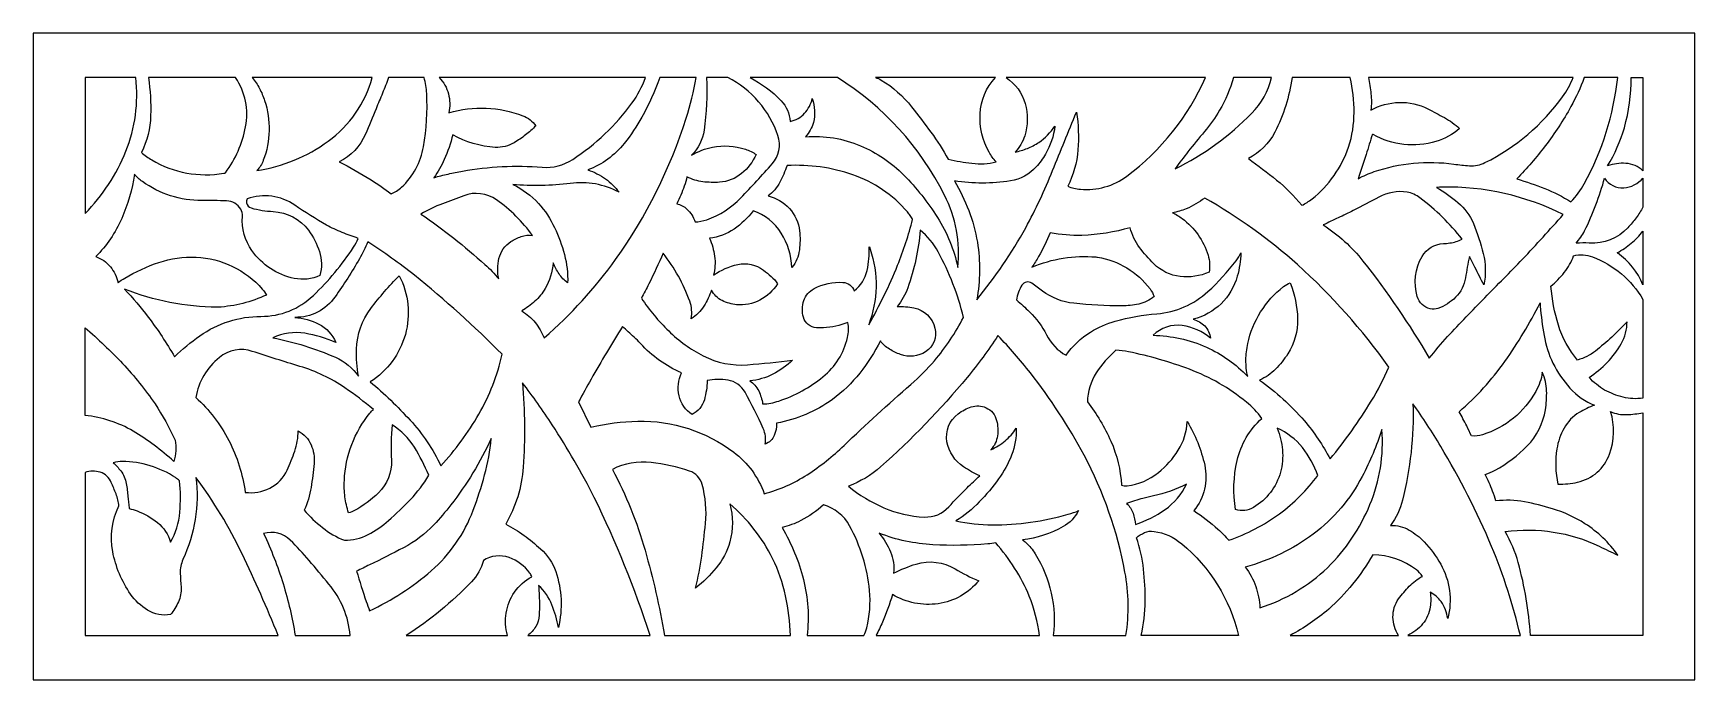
# Model space of a CAD drawing. Header units: centimetres. Extents: x -27 to -14.4, y 4.1 to 9.
import ezdxf

# ---------------------------------------------------------------- set-up
doc = ezdxf.new("R2010")
doc.units = ezdxf.units.CM
doc.header["$MEASUREMENT"] = 0
doc.layers.add('layer 1', color=7, linetype='Continuous')

msp = doc.modelspace()

# ---------------------------------------------------------------- linework, layer by layer
at = {"layer": 'layer 1', "color": 250}
for points, knots in [([(-14.37795, 9.00077), (-14.37795, 9.00077), (-14.37795, 4.09489), (-14.37795, 4.09489), (-14.37795, 4.09489), (-14.37795, 4.09489), (-26.99914, 4.09489), (-26.99914, 4.09489), (-26.99914, 4.09489), (-26.99914, 4.09489), (-26.99914, 9.00077), (-26.99914, 9.00077), (-26.99914, 9.00077), (-26.99914, 9.00077), (-14.37795, 9.00077), (-14.37795, 9.00077)], [0, 0, 0, 0, 0.2, 0.2, 0.2, 0.2, 0.4, 0.4, 0.4, 0.4, 0.6, 0.6, 0.6, 0.6, 1, 1, 1, 1]), ([(-26.60521, 7.63354), (-26.60521, 7.63354), (-26.60521, 8.66409), (-26.60521, 8.66409), (-26.60521, 8.66409), (-26.60521, 8.66409), (-26.21971, 8.66409), (-26.21971, 8.66409), (-26.21971, 8.66409), (-26.19842, 8.47439), (-26.22453, 8.28227), (-26.29561, 8.10511), (-26.29561, 8.10511), (-26.36634, 7.92888), (-26.47162, 7.7685), (-26.60521, 7.63354)], [0, 0, 0, 0, 0.2, 0.2, 0.2, 0.2, 0.4, 0.4, 0.4, 0.4, 0.6, 0.6, 0.6, 0.6, 1, 1, 1, 1]), ([(-26.12377, 8.66409), (-26.12377, 8.66409), (-25.46193, 8.66409), (-25.46193, 8.66409), (-25.46193, 8.66409), (-25.38829, 8.55448), (-25.36102, 8.42008), (-25.38606, 8.29042), (-25.38606, 8.29042), (-25.41045, 8.16408), (-25.46289, 8.04477), (-25.53944, 7.94134), (-25.53944, 7.94134), (-25.54306, 7.94051), (-25.54668, 7.93978), (-25.55031, 7.93914), (-25.55031, 7.93914), (-25.7389, 7.9058), (-25.93329, 7.94132), (-26.09795, 8.03912), (-26.09795, 8.03912), (-26.12607, 8.05581), (-26.15267, 8.07497), (-26.17744, 8.09638), (-26.17744, 8.09638), (-26.13431, 8.18356), (-26.11034, 8.27892), (-26.10714, 8.37611), (-26.10714, 8.37611), (-26.10396, 8.47242), (-26.10953, 8.5688), (-26.12377, 8.66409)], [0, 0, 0, 0, 0.11111111, 0.11111111, 0.11111111, 0.11111111, 0.22222222, 0.22222222, 0.22222222, 0.22222222, 0.33333333, 0.33333333, 0.33333333, 0.33333333, 0.44444444, 0.44444444, 0.44444444, 0.44444444, 0.55555556, 0.55555556, 0.55555556, 0.55555556, 0.66666667, 0.66666667, 0.66666667, 0.66666667, 0.77777778, 0.77777778, 0.77777778, 0.77777778, 1, 1, 1, 1]), ([(-25.33672, 8.66409), (-25.33672, 8.66409), (-24.42446, 8.66409), (-24.42446, 8.66409), (-24.42446, 8.66409), (-24.47807, 8.47029), (-24.59582, 8.30027), (-24.75832, 8.18187), (-24.75832, 8.18187), (-24.91862, 8.06508), (-25.10482, 7.9887), (-25.30094, 7.95922), (-25.30094, 7.95922), (-25.27935, 7.98143), (-25.26254, 8.00779), (-25.25152, 8.03672), (-25.25152, 8.03672), (-25.19619, 8.18217), (-25.19258, 8.34211), (-25.24132, 8.48989), (-25.24132, 8.48989), (-25.25177, 8.52156), (-25.26473, 8.55231), (-25.28007, 8.5819), (-25.28007, 8.5819), (-25.29547, 8.61154), (-25.3145, 8.63916), (-25.33672, 8.66409)], [0, 0, 0, 0, 0.125, 0.125, 0.125, 0.125, 0.25, 0.25, 0.25, 0.25, 0.375, 0.375, 0.375, 0.375, 0.5, 0.5, 0.5, 0.5, 0.625, 0.625, 0.625, 0.625, 0.75, 0.75, 0.75, 0.75, 1, 1, 1, 1]), ([(-24.29957, 8.66409), (-24.29957, 8.66409), (-24.03059, 8.66409), (-24.03059, 8.66409), (-24.03059, 8.66409), (-24.01944, 8.62491), (-24.01273, 8.58462), (-24.01056, 8.54395), (-24.01056, 8.54395), (-24.00334, 8.40882), (-24.01137, 8.27328), (-24.03447, 8.13993), (-24.03447, 8.13993), (-24.05491, 8.02185), (-24.11352, 7.91365), (-24.20124, 7.83198), (-24.20124, 7.83198), (-24.22443, 7.81039), (-24.2516, 7.79354), (-24.28124, 7.7824), (-24.28124, 7.7824), (-24.33031, 7.82005), (-24.381, 7.85554), (-24.43318, 7.88872), (-24.43318, 7.88872), (-24.51194, 7.93825), (-24.59305, 7.98388), (-24.67626, 8.02546), (-24.67626, 8.02546), (-24.5866, 8.06896), (-24.51552, 8.1431), (-24.4759, 8.23455), (-24.4759, 8.23455), (-24.44811, 8.29869), (-24.42121, 8.36319), (-24.39521, 8.42807), (-24.39521, 8.42807), (-24.3789, 8.46739), (-24.36252, 8.50668), (-24.34607, 8.54595), (-24.34607, 8.54595), (-24.32971, 8.58498), (-24.3142, 8.62437), (-24.29957, 8.66409)], [0, 0, 0, 0, 0.08333333, 0.08333333, 0.08333333, 0.08333333, 0.16666667, 0.16666667, 0.16666667, 0.16666667, 0.25, 0.25, 0.25, 0.25, 0.33333333, 0.33333333, 0.33333333, 0.33333333, 0.41666667, 0.41666667, 0.41666667, 0.41666667, 0.5, 0.5, 0.5, 0.5, 0.58333333, 0.58333333, 0.58333333, 0.58333333, 0.66666667, 0.66666667, 0.66666667, 0.66666667, 0.75, 0.75, 0.75, 0.75, 0.83333333, 0.83333333, 0.83333333, 0.83333333, 1, 1, 1, 1]), ([(-22.34801, 8.66409), (-22.37309, 8.59516), (-22.40779, 8.53013), (-22.45107, 8.47092), (-22.45107, 8.47092), (-22.57419, 8.30246), (-22.7267, 8.15751), (-22.90118, 8.04307), (-22.90118, 8.04307), (-22.97009, 7.99786), (-23.05222, 7.97705), (-23.13436, 7.98397), (-23.13436, 7.98397), (-23.33623, 8.00098), (-23.53941, 7.99096), (-23.73863, 7.95418), (-23.73863, 7.95418), (-23.77508, 7.94745), (-23.81145, 7.94019), (-23.84771, 7.93242), (-23.84771, 7.93242), (-23.88398, 7.92465), (-23.91993, 7.91547), (-23.95548, 7.90488), (-23.95548, 7.90488), (-23.92514, 7.94845), (-23.89874, 7.99462), (-23.87663, 8.0429), (-23.87663, 8.0429), (-23.8495, 8.1032), (-23.82805, 8.1659), (-23.81255, 8.23019), (-23.81255, 8.23019), (-23.71342, 8.17452), (-23.60302, 8.14201), (-23.48955, 8.13507), (-23.48955, 8.13507), (-23.43927, 8.13199), (-23.38928, 8.1442), (-23.34609, 8.17011), (-23.34609, 8.17011), (-23.31612, 8.1881), (-23.2872, 8.20776), (-23.25947, 8.22904), (-23.25947, 8.22904), (-23.2317, 8.25031), (-23.2057, 8.27376), (-23.18166, 8.29919), (-23.18166, 8.29919), (-23.20668, 8.33302), (-23.24083, 8.35903), (-23.28011, 8.37413), (-23.28011, 8.37413), (-23.45987, 8.44324), (-23.65722, 8.45157), (-23.84213, 8.39776), (-23.84213, 8.39776), (-23.83243, 8.44493), (-23.83341, 8.49366), (-23.84501, 8.54038), (-23.84501, 8.54038), (-23.85667, 8.58746), (-23.88127, 8.63031), (-23.91607, 8.66409), (-23.91607, 8.66409), (-23.91607, 8.66409), (-22.34801, 8.66409), (-22.34801, 8.66409)], [0, 0, 0, 0, 0.05555556, 0.05555556, 0.05555556, 0.05555556, 0.11111111, 0.11111111, 0.11111111, 0.11111111, 0.16666667, 0.16666667, 0.16666667, 0.16666667, 0.22222222, 0.22222222, 0.22222222, 0.22222222, 0.27777778, 0.27777778, 0.27777778, 0.27777778, 0.33333333, 0.33333333, 0.33333333, 0.33333333, 0.38888889, 0.38888889, 0.38888889, 0.38888889, 0.44444444, 0.44444444, 0.44444444, 0.44444444, 0.5, 0.5, 0.5, 0.5, 0.55555556, 0.55555556, 0.55555556, 0.55555556, 0.61111111, 0.61111111, 0.61111111, 0.61111111, 0.66666667, 0.66666667, 0.66666667, 0.66666667, 0.72222222, 0.72222222, 0.72222222, 0.72222222, 0.77777778, 0.77777778, 0.77777778, 0.77777778, 0.83333333, 0.83333333, 0.83333333, 0.83333333, 0.88888889, 0.88888889, 0.88888889, 0.88888889, 1, 1, 1, 1]), ([(-21.96337, 8.66409), (-21.98172, 8.56021), (-22.00698, 8.45767), (-22.03898, 8.35716), (-22.03898, 8.35716), (-22.16094, 7.97393), (-22.34179, 7.61189), (-22.57494, 7.28419), (-22.57494, 7.28419), (-22.73232, 7.06551), (-22.91479, 6.86594), (-23.11852, 6.68964), (-23.11852, 6.68964), (-23.13601, 6.73111), (-23.15895, 6.77005), (-23.18678, 6.80544), (-23.18678, 6.80544), (-23.21473, 6.841), (-23.24921, 6.87088), (-23.28839, 6.89347), (-23.28839, 6.89347), (-23.25268, 6.91458), (-23.21924, 6.93931), (-23.18858, 6.96724), (-23.18858, 6.96724), (-23.15784, 6.99527), (-23.13137, 7.02764), (-23.11002, 7.06334), (-23.11002, 7.06334), (-23.07561, 7.12311), (-23.05528, 7.1899), (-23.05057, 7.2587), (-23.05057, 7.2587), (-23.03809, 7.22951), (-23.02278, 7.20161), (-23.00485, 7.1754), (-23.00485, 7.1754), (-22.98685, 7.14913), (-22.96506, 7.12567), (-22.94015, 7.10582), (-22.94015, 7.10582), (-22.93701, 7.17861), (-22.94514, 7.25141), (-22.96426, 7.32171), (-22.96426, 7.32171), (-22.98329, 7.39172), (-23.00828, 7.45994), (-23.03892, 7.5257), (-23.03892, 7.5257), (-23.07012, 7.59258), (-23.11126, 7.65433), (-23.16097, 7.70887), (-23.16097, 7.70887), (-23.21606, 7.76928), (-23.28241, 7.81833), (-23.35633, 7.85325), (-23.35633, 7.85325), (-23.21093, 7.83986), (-23.06448, 7.8427), (-22.91971, 7.86177), (-22.91971, 7.86177), (-22.79224, 7.87857), (-22.66264, 7.85476), (-22.54945, 7.7938), (-22.54945, 7.7938), (-22.57802, 7.83278), (-22.61239, 7.86715), (-22.65138, 7.89573), (-22.65138, 7.89573), (-22.69293, 7.92519), (-22.73876, 7.94809), (-22.78727, 7.96368), (-22.78727, 7.96368), (-22.73249, 7.98304), (-22.68098, 8.01055), (-22.63444, 8.04531), (-22.63444, 8.04531), (-22.58798, 8.08), (-22.54602, 8.12032), (-22.50953, 8.16536), (-22.50953, 8.16536), (-22.45984, 8.22817), (-22.41514, 8.29472), (-22.37583, 8.36448), (-22.37583, 8.36448), (-22.32232, 8.46051), (-22.27665, 8.5607), (-22.23929, 8.66409), (-22.23929, 8.66409), (-22.23929, 8.66409), (-21.96337, 8.66409), (-21.96337, 8.66409)], [0, 0, 0, 0, 0.04166667, 0.04166667, 0.04166667, 0.04166667, 0.08333333, 0.08333333, 0.08333333, 0.08333333, 0.125, 0.125, 0.125, 0.125, 0.16666667, 0.16666667, 0.16666667, 0.16666667, 0.20833333, 0.20833333, 0.20833333, 0.20833333, 0.25, 0.25, 0.25, 0.25, 0.29166667, 0.29166667, 0.29166667, 0.29166667, 0.33333333, 0.33333333, 0.33333333, 0.33333333, 0.375, 0.375, 0.375, 0.375, 0.41666667, 0.41666667, 0.41666667, 0.41666667, 0.45833333, 0.45833333, 0.45833333, 0.45833333, 0.5, 0.5, 0.5, 0.5, 0.54166667, 0.54166667, 0.54166667, 0.54166667, 0.58333333, 0.58333333, 0.58333333, 0.58333333, 0.625, 0.625, 0.625, 0.625, 0.66666667, 0.66666667, 0.66666667, 0.66666667, 0.70833333, 0.70833333, 0.70833333, 0.70833333, 0.75, 0.75, 0.75, 0.75, 0.79166667, 0.79166667, 0.79166667, 0.79166667, 0.83333333, 0.83333333, 0.83333333, 0.83333333, 0.875, 0.875, 0.875, 0.875, 0.91666667, 0.91666667, 0.91666667, 0.91666667, 1, 1, 1, 1]), ([(-21.88543, 8.66409), (-21.88543, 8.66409), (-21.72209, 8.66409), (-21.72209, 8.66409), (-21.72209, 8.66409), (-21.63294, 8.61944), (-21.55361, 8.55736), (-21.48883, 8.48157), (-21.48883, 8.48157), (-21.42414, 8.40585), (-21.37431, 8.31856), (-21.34204, 8.22433), (-21.34204, 8.22433), (-21.31672, 8.15048), (-21.33328, 8.06865), (-21.38526, 8.01036), (-21.38526, 8.01036), (-21.46337, 7.92283), (-21.54302, 7.83667), (-21.62415, 7.75192), (-21.62415, 7.75192), (-21.69618, 7.6767), (-21.78512, 7.61965), (-21.88352, 7.58554), (-21.88352, 7.58554), (-21.91209, 7.57565), (-21.94201, 7.57027), (-21.97222, 7.5696), (-21.97222, 7.5696), (-21.97858, 7.58785), (-21.98676, 7.6054), (-21.99667, 7.622), (-21.99667, 7.622), (-22.00659, 7.63864), (-22.019, 7.65368), (-22.03347, 7.66658), (-22.03347, 7.66658), (-22.05554, 7.68587), (-22.08174, 7.69983), (-22.11004, 7.70742), (-22.11004, 7.70742), (-22.08865, 7.75049), (-22.0699, 7.79481), (-22.05389, 7.84016), (-22.05389, 7.84016), (-22.04588, 7.8636), (-22.03905, 7.88746), (-22.03347, 7.91161), (-22.03347, 7.91161), (-21.99582, 7.89171), (-21.95486, 7.87885), (-21.91259, 7.87369), (-21.91259, 7.87369), (-21.87057, 7.86858), (-21.82817, 7.86743), (-21.78593, 7.87028), (-21.78593, 7.87028), (-21.72437, 7.87444), (-21.66568, 7.89781), (-21.61812, 7.93713), (-21.61812, 7.93713), (-21.57114, 7.97597), (-21.53343, 8.0248), (-21.50768, 8.08007), (-21.50768, 8.08007), (-21.51987, 8.08933), (-21.533, 8.0973), (-21.54684, 8.10385), (-21.54684, 8.10385), (-21.56066, 8.11036), (-21.57486, 8.11607), (-21.58937, 8.1209), (-21.58937, 8.1209), (-21.67015, 8.14694), (-21.75614, 8.15221), (-21.83949, 8.13622), (-21.83949, 8.13622), (-21.8955, 8.12548), (-21.94909, 8.10472), (-21.99775, 8.07495), (-21.99775, 8.07495), (-21.94744, 8.1268), (-21.91459, 8.19302), (-21.90376, 8.26443), (-21.90376, 8.26443), (-21.88371, 8.39665), (-21.87757, 8.53059), (-21.88543, 8.66409)], [0, 0, 0, 0, 0.04347826, 0.04347826, 0.04347826, 0.04347826, 0.08695652, 0.08695652, 0.08695652, 0.08695652, 0.13043478, 0.13043478, 0.13043478, 0.13043478, 0.17391304, 0.17391304, 0.17391304, 0.17391304, 0.2173913, 0.2173913, 0.2173913, 0.2173913, 0.26086957, 0.26086957, 0.26086957, 0.26086957, 0.30434783, 0.30434783, 0.30434783, 0.30434783, 0.34782609, 0.34782609, 0.34782609, 0.34782609, 0.39130435, 0.39130435, 0.39130435, 0.39130435, 0.43478261, 0.43478261, 0.43478261, 0.43478261, 0.47826087, 0.47826087, 0.47826087, 0.47826087, 0.52173913, 0.52173913, 0.52173913, 0.52173913, 0.56521739, 0.56521739, 0.56521739, 0.56521739, 0.60869565, 0.60869565, 0.60869565, 0.60869565, 0.65217391, 0.65217391, 0.65217391, 0.65217391, 0.69565217, 0.69565217, 0.69565217, 0.69565217, 0.73913043, 0.73913043, 0.73913043, 0.73913043, 0.7826087, 0.7826087, 0.7826087, 0.7826087, 0.82608696, 0.82608696, 0.82608696, 0.82608696, 0.86956522, 0.86956522, 0.86956522, 0.86956522, 0.91304348, 0.91304348, 0.91304348, 0.91304348, 1, 1, 1, 1]), ([(-20.8899, 8.66409), (-20.5427, 8.44649), (-20.26144, 8.13802), (-20.07662, 7.77232), (-20.07662, 7.77232), (-19.99096, 7.60282), (-19.95585, 7.41218), (-19.97542, 7.22327), (-19.97542, 7.22327), (-20.00411, 7.3582), (-20.05659, 7.48691), (-20.13045, 7.60344), (-20.13045, 7.60344), (-20.20392, 7.71937), (-20.2896, 7.82708), (-20.38604, 7.92474), (-20.38604, 7.92474), (-20.47995, 8.01986), (-20.59164, 8.09552), (-20.71478, 8.14748), (-20.71478, 8.14748), (-20.84683, 8.20316), (-20.99022, 8.22652), (-21.1331, 8.21557), (-21.1331, 8.21557), (-21.10457, 8.24609), (-21.08389, 8.28307), (-21.0728, 8.32334), (-21.0728, 8.32334), (-21.06484, 8.35306), (-21.06208, 8.3839), (-21.06464, 8.41455), (-21.06464, 8.41455), (-21.06718, 8.44506), (-21.07287, 8.4752), (-21.08165, 8.50453), (-21.08165, 8.50453), (-21.09127, 8.46311), (-21.11132, 8.42482), (-21.13989, 8.39331), (-21.13989, 8.39331), (-21.16875, 8.36148), (-21.2073, 8.34), (-21.24955, 8.33219), (-21.24955, 8.33219), (-21.25354, 8.39086), (-21.27791, 8.44625), (-21.31848, 8.4888), (-21.31848, 8.4888), (-21.38657, 8.56027), (-21.46637, 8.61955), (-21.55446, 8.66409), (-21.55446, 8.66409), (-21.55446, 8.66409), (-20.8899, 8.66409), (-20.8899, 8.66409)], [0, 0, 0, 0, 0.06666667, 0.06666667, 0.06666667, 0.06666667, 0.13333333, 0.13333333, 0.13333333, 0.13333333, 0.2, 0.2, 0.2, 0.2, 0.26666667, 0.26666667, 0.26666667, 0.26666667, 0.33333333, 0.33333333, 0.33333333, 0.33333333, 0.4, 0.4, 0.4, 0.4, 0.46666667, 0.46666667, 0.46666667, 0.46666667, 0.53333333, 0.53333333, 0.53333333, 0.53333333, 0.6, 0.6, 0.6, 0.6, 0.66666667, 0.66666667, 0.66666667, 0.66666667, 0.73333333, 0.73333333, 0.73333333, 0.73333333, 0.8, 0.8, 0.8, 0.8, 0.86666667, 0.86666667, 0.86666667, 0.86666667, 1, 1, 1, 1]), ([(-20.60186, 8.66409), (-20.60186, 8.66409), (-19.69034, 8.66409), (-19.69034, 8.66409), (-19.69034, 8.66409), (-19.76064, 8.58904), (-19.80189, 8.49147), (-19.8067, 8.38875), (-19.8067, 8.38875), (-19.81143, 8.28723), (-19.78763, 8.18649), (-19.73792, 8.09784), (-19.73792, 8.09784), (-19.72323, 8.07167), (-19.7056, 8.04728), (-19.68537, 8.02513), (-19.68537, 8.02513), (-19.74511, 8.01005), (-19.80718, 8.00623), (-19.86834, 8.01385), (-19.86834, 8.01385), (-19.92899, 8.02144), (-19.98927, 8.03184), (-20.04898, 8.04505), (-20.04898, 8.04505), (-20.08744, 8.11635), (-20.13114, 8.18469), (-20.17972, 8.24954), (-20.17972, 8.24954), (-20.22822, 8.31427), (-20.27734, 8.37856), (-20.32709, 8.44237), (-20.32709, 8.44237), (-20.39075, 8.52402), (-20.46918, 8.59295), (-20.55836, 8.64559), (-20.55836, 8.64559), (-20.57197, 8.65363), (-20.58661, 8.65986), (-20.60186, 8.66409)], [0, 0, 0, 0, 0.09090909, 0.09090909, 0.09090909, 0.09090909, 0.18181818, 0.18181818, 0.18181818, 0.18181818, 0.27272727, 0.27272727, 0.27272727, 0.27272727, 0.36363636, 0.36363636, 0.36363636, 0.36363636, 0.45454545, 0.45454545, 0.45454545, 0.45454545, 0.54545455, 0.54545455, 0.54545455, 0.54545455, 0.63636364, 0.63636364, 0.63636364, 0.63636364, 0.72727273, 0.72727273, 0.72727273, 0.72727273, 0.81818182, 0.81818182, 0.81818182, 0.81818182, 1, 1, 1, 1]), ([(-19.6083, 8.66409), (-19.6083, 8.66409), (-18.09347, 8.66409), (-18.09347, 8.66409), (-18.09347, 8.66409), (-18.22576, 8.3684), (-18.43153, 8.11131), (-18.69099, 7.91736), (-18.69099, 7.91736), (-18.79249, 7.84148), (-18.91851, 7.80573), (-19.04476, 7.81695), (-19.04476, 7.81695), (-19.07765, 7.81987), (-19.10996, 7.82741), (-19.14075, 7.83934), (-19.14075, 7.83934), (-19.09723, 7.92554), (-19.07099, 8.01936), (-19.06344, 8.11563), (-19.06344, 8.11563), (-19.05592, 8.21131), (-19.05963, 8.3075), (-19.07451, 8.40231), (-19.07451, 8.40231), (-19.1355, 8.25464), (-19.19586, 8.10671), (-19.2556, 7.95854), (-19.2556, 7.95854), (-19.31539, 7.81024), (-19.38346, 7.66541), (-19.45948, 7.52475), (-19.45948, 7.52475), (-19.5671, 7.33188), (-19.6918, 7.149), (-19.83202, 6.97835), (-19.83202, 6.97835), (-19.80531, 7.12235), (-19.80369, 7.26981), (-19.82727, 7.41435), (-19.82727, 7.41435), (-19.84112, 7.49667), (-19.86316, 7.57736), (-19.89308, 7.65528), (-19.89308, 7.65528), (-19.92296, 7.73313), (-19.95917, 7.80838), (-20.00131, 7.88034), (-20.00131, 7.88034), (-19.86056, 7.85847), (-19.71733, 7.8586), (-19.57661, 7.88071), (-19.57661, 7.88071), (-19.50097, 7.89261), (-19.43173, 7.93007), (-19.38042, 7.98692), (-19.38042, 7.98692), (-19.35393, 8.01624), (-19.33058, 8.04828), (-19.31073, 8.08246), (-19.31073, 8.08246), (-19.27265, 8.14811), (-19.24785, 8.22058), (-19.23776, 8.29582), (-19.23776, 8.29582), (-19.27093, 8.24737), (-19.31283, 8.20548), (-19.36126, 8.1723), (-19.36126, 8.1723), (-19.3883, 8.15414), (-19.41722, 8.13896), (-19.44753, 8.127), (-19.44753, 8.127), (-19.47779, 8.11507), (-19.50906, 8.1058), (-19.54093, 8.09931), (-19.54093, 8.09931), (-19.52366, 8.11628), (-19.50885, 8.13557), (-19.49693, 8.15662), (-19.49693, 8.15662), (-19.48504, 8.17764), (-19.47532, 8.19982), (-19.46794, 8.22282), (-19.46794, 8.22282), (-19.44284, 8.3021), (-19.44147, 8.38697), (-19.46406, 8.467), (-19.46406, 8.467), (-19.48691, 8.54792), (-19.53807, 8.61786), (-19.6083, 8.66409)], [0, 0, 0, 0, 0.04166667, 0.04166667, 0.04166667, 0.04166667, 0.08333333, 0.08333333, 0.08333333, 0.08333333, 0.125, 0.125, 0.125, 0.125, 0.16666667, 0.16666667, 0.16666667, 0.16666667, 0.20833333, 0.20833333, 0.20833333, 0.20833333, 0.25, 0.25, 0.25, 0.25, 0.29166667, 0.29166667, 0.29166667, 0.29166667, 0.33333333, 0.33333333, 0.33333333, 0.33333333, 0.375, 0.375, 0.375, 0.375, 0.41666667, 0.41666667, 0.41666667, 0.41666667, 0.45833333, 0.45833333, 0.45833333, 0.45833333, 0.5, 0.5, 0.5, 0.5, 0.54166667, 0.54166667, 0.54166667, 0.54166667, 0.58333333, 0.58333333, 0.58333333, 0.58333333, 0.625, 0.625, 0.625, 0.625, 0.66666667, 0.66666667, 0.66666667, 0.66666667, 0.70833333, 0.70833333, 0.70833333, 0.70833333, 0.75, 0.75, 0.75, 0.75, 0.79166667, 0.79166667, 0.79166667, 0.79166667, 0.83333333, 0.83333333, 0.83333333, 0.83333333, 0.875, 0.875, 0.875, 0.875, 0.91666667, 0.91666667, 0.91666667, 0.91666667, 1, 1, 1, 1]), ([(-17.88259, 8.66409), (-17.88259, 8.66409), (-17.59318, 8.66409), (-17.59318, 8.66409), (-17.59318, 8.66409), (-17.61806, 8.56209), (-17.66992, 8.46858), (-17.74325, 8.39344), (-17.74325, 8.39344), (-17.91163, 8.2209), (-18.10863, 8.0787), (-18.32541, 7.97319), (-18.32541, 7.97319), (-18.293, 8.0163), (-18.26045, 8.05931), (-18.22777, 8.10222), (-18.22777, 8.10222), (-18.18694, 8.15399), (-18.14509, 8.20498), (-18.1023, 8.25514), (-18.1023, 8.25514), (-18.05941, 8.3054), (-18.02091, 8.35922), (-17.98718, 8.41603), (-17.98718, 8.41603), (-17.94222, 8.49409), (-17.90709, 8.57739), (-17.88259, 8.66409)], [0, 0, 0, 0, 0.125, 0.125, 0.125, 0.125, 0.25, 0.25, 0.25, 0.25, 0.375, 0.375, 0.375, 0.375, 0.5, 0.5, 0.5, 0.5, 0.625, 0.625, 0.625, 0.625, 0.75, 0.75, 0.75, 0.75, 1, 1, 1, 1]), ([(-17.43721, 8.66409), (-17.43721, 8.66409), (-16.99505, 8.66409), (-16.99505, 8.66409), (-16.99505, 8.66409), (-16.97587, 8.5773), (-16.9661, 8.48869), (-16.96589, 8.39982), (-16.96589, 8.39982), (-16.96571, 8.31064), (-16.97969, 8.22197), (-17.00733, 8.13718), (-17.00733, 8.13718), (-17.06049, 7.98198), (-17.15708, 7.8452), (-17.28549, 7.74315), (-17.28549, 7.74315), (-17.3095, 7.72406), (-17.33569, 7.70792), (-17.36351, 7.69503), (-17.36351, 7.69503), (-17.42038, 7.76528), (-17.48439, 7.82938), (-17.55457, 7.88633), (-17.55457, 7.88633), (-17.62455, 7.94314), (-17.69598, 7.99812), (-17.76883, 8.05121), (-17.76883, 8.05121), (-17.68248, 8.09437), (-17.61222, 8.16393), (-17.56822, 8.24985), (-17.56822, 8.24985), (-17.50176, 8.37968), (-17.45746, 8.51965), (-17.43721, 8.66409)], [0, 0, 0, 0, 0.1, 0.1, 0.1, 0.1, 0.2, 0.2, 0.2, 0.2, 0.3, 0.3, 0.3, 0.3, 0.4, 0.4, 0.4, 0.4, 0.5, 0.5, 0.5, 0.5, 0.6, 0.6, 0.6, 0.6, 0.7, 0.7, 0.7, 0.7, 0.8, 0.8, 0.8, 0.8, 1, 1, 1, 1]), ([(-16.85575, 8.66409), (-16.85575, 8.66409), (-15.30232, 8.66409), (-15.30232, 8.66409), (-15.30232, 8.66409), (-15.32267, 8.61274), (-15.34929, 8.56409), (-15.38158, 8.51928), (-15.38158, 8.51928), (-15.53452, 8.30694), (-15.73715, 8.13518), (-15.97163, 8.01901), (-15.97163, 8.01901), (-16.00798, 8.001), (-16.04844, 7.99282), (-16.08893, 7.99528), (-16.08893, 7.99528), (-16.12878, 7.9977), (-16.16849, 8.00194), (-16.20794, 8.00797), (-16.20794, 8.00797), (-16.41161, 8.036), (-16.61893, 8.01637), (-16.81372, 7.95054), (-16.81372, 7.95054), (-16.85529, 7.9365), (-16.89546, 7.91868), (-16.93377, 7.89729), (-16.93377, 7.89729), (-16.91325, 7.95839), (-16.89331, 8.01966), (-16.87393, 8.08113), (-16.87393, 8.08113), (-16.85779, 8.13229), (-16.84212, 8.18359), (-16.82689, 8.23503), (-16.82689, 8.23503), (-16.82516, 8.23395), (-16.82342, 8.2329), (-16.82164, 8.2319), (-16.82164, 8.2319), (-16.67606, 8.15017), (-16.50361, 8.13121), (-16.34378, 8.17946), (-16.34378, 8.17946), (-16.27772, 8.1994), (-16.21659, 8.23286), (-16.16422, 8.27779), (-16.16422, 8.27779), (-16.19943, 8.30986), (-16.23827, 8.33766), (-16.28001, 8.36064), (-16.28001, 8.36064), (-16.32157, 8.38353), (-16.36348, 8.40581), (-16.40571, 8.42746), (-16.40571, 8.42746), (-16.47288, 8.4619), (-16.54767, 8.47867), (-16.62313, 8.4762), (-16.62313, 8.4762), (-16.69834, 8.47374), (-16.77196, 8.45393), (-16.83826, 8.41826), (-16.83826, 8.41826), (-16.83292, 8.45927), (-16.83266, 8.50078), (-16.83746, 8.54185), (-16.83746, 8.54185), (-16.84226, 8.58279), (-16.84837, 8.62354), (-16.85575, 8.66409)], [0, 0, 0, 0, 0.05263158, 0.05263158, 0.05263158, 0.05263158, 0.10526316, 0.10526316, 0.10526316, 0.10526316, 0.15789474, 0.15789474, 0.15789474, 0.15789474, 0.21052632, 0.21052632, 0.21052632, 0.21052632, 0.26315789, 0.26315789, 0.26315789, 0.26315789, 0.31578947, 0.31578947, 0.31578947, 0.31578947, 0.36842105, 0.36842105, 0.36842105, 0.36842105, 0.42105263, 0.42105263, 0.42105263, 0.42105263, 0.47368421, 0.47368421, 0.47368421, 0.47368421, 0.52631579, 0.52631579, 0.52631579, 0.52631579, 0.57894737, 0.57894737, 0.57894737, 0.57894737, 0.63157895, 0.63157895, 0.63157895, 0.63157895, 0.68421053, 0.68421053, 0.68421053, 0.68421053, 0.73684211, 0.73684211, 0.73684211, 0.73684211, 0.78947368, 0.78947368, 0.78947368, 0.78947368, 0.84210526, 0.84210526, 0.84210526, 0.84210526, 0.89473684, 0.89473684, 0.89473684, 0.89473684, 1, 1, 1, 1]), ([(-15.21813, 8.66409), (-15.21813, 8.66409), (-14.96345, 8.66409), (-14.96345, 8.66409), (-14.96345, 8.66409), (-14.99387, 8.38166), (-15.08018, 8.10801), (-15.21729, 7.85923), (-15.21729, 7.85923), (-15.24491, 7.80909), (-15.27882, 7.76268), (-15.31818, 7.72111), (-15.31818, 7.72111), (-15.38153, 7.76105), (-15.44847, 7.79494), (-15.51814, 7.82237), (-15.51814, 7.82237), (-15.58768, 7.84977), (-15.65826, 7.87438), (-15.72975, 7.89621), (-15.72975, 7.89621), (-15.65281, 7.97518), (-15.58067, 8.0587), (-15.51373, 8.14633), (-15.51373, 8.14633), (-15.44153, 8.24084), (-15.3762, 8.34037), (-15.31818, 8.44419), (-15.31818, 8.44419), (-15.27973, 8.51506), (-15.24629, 8.58854), (-15.21813, 8.66409)], [0, 0, 0, 0, 0.11111111, 0.11111111, 0.11111111, 0.11111111, 0.22222222, 0.22222222, 0.22222222, 0.22222222, 0.33333333, 0.33333333, 0.33333333, 0.33333333, 0.44444444, 0.44444444, 0.44444444, 0.44444444, 0.55555556, 0.55555556, 0.55555556, 0.55555556, 0.66666667, 0.66666667, 0.66666667, 0.66666667, 0.77777778, 0.77777778, 0.77777778, 0.77777778, 1, 1, 1, 1]), ([(-14.86024, 8.66409), (-14.86058, 8.53577), (-14.87814, 8.40804), (-14.9124, 8.28437), (-14.9124, 8.28437), (-14.94195, 8.18257), (-14.98486, 8.08508), (-15.03995, 7.99452), (-15.03995, 7.99452), (-14.99523, 8.00986), (-14.94789, 8.01628), (-14.90068, 8.01342), (-14.90068, 8.01342), (-14.85245, 8.01051), (-14.8068, 7.99057), (-14.7719, 7.95718), (-14.7719, 7.95718), (-14.7719, 7.95718), (-14.7719, 8.66409), (-14.7719, 8.66409), (-14.7719, 8.66409), (-14.7719, 8.66409), (-14.86024, 8.66409), (-14.86024, 8.66409)], [0, 0, 0, 0, 0.14285714, 0.14285714, 0.14285714, 0.14285714, 0.28571429, 0.28571429, 0.28571429, 0.28571429, 0.42857143, 0.42857143, 0.42857143, 0.42857143, 0.57142857, 0.57142857, 0.57142857, 0.57142857, 0.71428571, 0.71428571, 0.71428571, 0.71428571, 1, 1, 1, 1]), ([(-21.27276, 7.99654), (-21.10381, 8.00597), (-20.93459, 7.98243), (-20.7746, 7.9273), (-20.7746, 7.9273), (-20.61334, 7.87173), (-20.46968, 7.77422), (-20.35844, 7.64489), (-20.35844, 7.64489), (-20.35093, 7.63603), (-20.34373, 7.62692), (-20.33683, 7.61757), (-20.33683, 7.61757), (-20.32991, 7.60822), (-20.3239, 7.59822), (-20.31887, 7.58774), (-20.31887, 7.58774), (-20.34979, 7.46975), (-20.38797, 7.35377), (-20.43317, 7.24047), (-20.43317, 7.24047), (-20.49631, 7.08486), (-20.56975, 6.93359), (-20.65294, 6.7877), (-20.65294, 6.7877), (-20.58258, 6.97247), (-20.57854, 7.17581), (-20.64157, 7.36321), (-20.64157, 7.36321), (-20.64361, 7.36929), (-20.64595, 7.37526), (-20.64854, 7.38114), (-20.64854, 7.38114), (-20.6463, 7.32036), (-20.65181, 7.25954), (-20.66498, 7.20016), (-20.66498, 7.20016), (-20.67848, 7.13917), (-20.71319, 7.08492), (-20.76284, 7.04706), (-20.76284, 7.04706), (-20.77642, 7.08319), (-20.80983, 7.10803), (-20.84834, 7.11057), (-20.84834, 7.11057), (-20.92457, 7.11561), (-21.00066, 7.09909), (-21.06792, 7.06284), (-21.06792, 7.06284), (-21.10409, 7.04337), (-21.13167, 7.01109), (-21.14529, 6.97232), (-21.14529, 6.97232), (-21.15961, 6.93148), (-21.16083, 6.88718), (-21.14874, 6.84561), (-21.14874, 6.84561), (-21.13575, 6.80099), (-21.09634, 6.76925), (-21.04996, 6.76615), (-21.04996, 6.76615), (-21.03195, 6.76494), (-21.01387, 6.7648), (-20.99584, 6.76572), (-20.99584, 6.76572), (-20.93257, 6.76895), (-20.87024, 6.78231), (-20.8112, 6.80529), (-20.8112, 6.80529), (-20.80439, 6.76771), (-20.80528, 6.72915), (-20.81383, 6.69192), (-20.81383, 6.69192), (-20.84082, 6.57437), (-20.90662, 6.46925), (-21.00053, 6.39357), (-21.00053, 6.39357), (-21.10021, 6.31324), (-21.21333, 6.25106), (-21.33458, 6.20996), (-21.33458, 6.20996), (-21.37455, 6.19642), (-21.41631, 6.18889), (-21.45849, 6.18766), (-21.45849, 6.18766), (-21.46298, 6.222), (-21.47316, 6.25531), (-21.48861, 6.28631), (-21.48861, 6.28631), (-21.50421, 6.3176), (-21.52771, 6.34425), (-21.55682, 6.36364), (-21.55682, 6.36364), (-21.49533, 6.36829), (-21.43545, 6.38539), (-21.38079, 6.41394), (-21.38079, 6.41394), (-21.32646, 6.44232), (-21.27604, 6.47758), (-21.23076, 6.51891), (-21.23076, 6.51891), (-21.34452, 6.50535), (-21.45854, 6.49407), (-21.57275, 6.4851), (-21.57275, 6.4851), (-21.68915, 6.47595), (-21.80584, 6.49942), (-21.90967, 6.5528), (-21.90967, 6.5528), (-22.00607, 6.60238), (-22.09459, 6.66608), (-22.17224, 6.74174), (-22.17224, 6.74174), (-22.24964, 6.81718), (-22.31918, 6.90033), (-22.37973, 6.98987), (-22.37973, 6.98987), (-22.36006, 7.02574), (-22.34109, 7.06197), (-22.3228, 7.09857), (-22.3228, 7.09857), (-22.28479, 7.17536), (-22.24855, 7.25301), (-22.21412, 7.33145), (-22.21412, 7.33145), (-22.12802, 7.22129), (-22.05976, 7.09823), (-22.0119, 6.96685), (-22.0119, 6.96685), (-21.99647, 6.92454), (-21.99302, 6.87876), (-22.00192, 6.83461), (-22.00192, 6.83461), (-21.96213, 6.8576), (-21.9288, 6.89021), (-21.90493, 6.92947), (-21.90493, 6.92947), (-21.88137, 6.96822), (-21.86186, 7.00927), (-21.84665, 7.05199), (-21.84665, 7.05199), (-21.82941, 7.01699), (-21.80101, 6.98878), (-21.76592, 6.97177), (-21.76592, 6.97177), (-21.73149, 6.95511), (-21.69439, 6.94468), (-21.65633, 6.94101), (-21.65633, 6.94101), (-21.59488, 6.93506), (-21.53306, 6.94739), (-21.4786, 6.9765), (-21.4786, 6.9765), (-21.42447, 7.0054), (-21.37843, 7.04735), (-21.34462, 7.09857), (-21.34462, 7.09857), (-21.35786, 7.12001), (-21.37446, 7.13919), (-21.39379, 7.15536), (-21.39379, 7.15536), (-21.41299, 7.17145), (-21.43248, 7.18718), (-21.45227, 7.20252), (-21.45227, 7.20252), (-21.50768, 7.24544), (-21.5793, 7.26139), (-21.64769, 7.24596), (-21.64769, 7.24596), (-21.71337, 7.23116), (-21.77562, 7.20396), (-21.83112, 7.16585), (-21.83112, 7.16585), (-21.81956, 7.21238), (-21.81687, 7.26067), (-21.82316, 7.30819), (-21.82316, 7.30819), (-21.82943, 7.35556), (-21.84256, 7.40175), (-21.86217, 7.44532), (-21.86217, 7.44532), (-21.79515, 7.45298), (-21.73107, 7.47689), (-21.67542, 7.51503), (-21.67542, 7.51503), (-21.62025, 7.55281), (-21.57149, 7.59917), (-21.53094, 7.65235), (-21.53094, 7.65235), (-21.44224, 7.62236), (-21.36656, 7.56266), (-21.31668, 7.4834), (-21.31668, 7.4834), (-21.26741, 7.40511), (-21.23957, 7.3152), (-21.23594, 7.22277), (-21.23594, 7.22277), (-21.2052, 7.26126), (-21.18563, 7.30741), (-21.17936, 7.35625), (-21.17936, 7.35625), (-21.17317, 7.40435), (-21.17274, 7.453), (-21.1781, 7.50121), (-21.1781, 7.50121), (-21.18517, 7.5648), (-21.21231, 7.62445), (-21.25562, 7.67157), (-21.25562, 7.67157), (-21.2988, 7.71853), (-21.355, 7.75149), (-21.41709, 7.7662), (-21.41709, 7.7662), (-21.37999, 7.79403), (-21.34959, 7.82975), (-21.32809, 7.87082), (-21.32809, 7.87082), (-21.30683, 7.91144), (-21.28834, 7.95344), (-21.27276, 7.99654)], [0, 0, 0, 0, 0.01785714, 0.01785714, 0.01785714, 0.01785714, 0.03571429, 0.03571429, 0.03571429, 0.03571429, 0.05357143, 0.05357143, 0.05357143, 0.05357143, 0.07142857, 0.07142857, 0.07142857, 0.07142857, 0.08928571, 0.08928571, 0.08928571, 0.08928571, 0.10714286, 0.10714286, 0.10714286, 0.10714286, 0.125, 0.125, 0.125, 0.125, 0.14285714, 0.14285714, 0.14285714, 0.14285714, 0.16071429, 0.16071429, 0.16071429, 0.16071429, 0.17857143, 0.17857143, 0.17857143, 0.17857143, 0.19642857, 0.19642857, 0.19642857, 0.19642857, 0.21428571, 0.21428571, 0.21428571, 0.21428571, 0.23214286, 0.23214286, 0.23214286, 0.23214286, 0.25, 0.25, 0.25, 0.25, 0.26785714, 0.26785714, 0.26785714, 0.26785714, 0.28571429, 0.28571429, 0.28571429, 0.28571429, 0.30357143, 0.30357143, 0.30357143, 0.30357143, 0.32142857, 0.32142857, 0.32142857, 0.32142857, 0.33928571, 0.33928571, 0.33928571, 0.33928571, 0.35714286, 0.35714286, 0.35714286, 0.35714286, 0.375, 0.375, 0.375, 0.375, 0.39285714, 0.39285714, 0.39285714, 0.39285714, 0.41071429, 0.41071429, 0.41071429, 0.41071429, 0.42857143, 0.42857143, 0.42857143, 0.42857143, 0.44642857, 0.44642857, 0.44642857, 0.44642857, 0.46428571, 0.46428571, 0.46428571, 0.46428571, 0.48214286, 0.48214286, 0.48214286, 0.48214286, 0.5, 0.5, 0.5, 0.5, 0.51785714, 0.51785714, 0.51785714, 0.51785714, 0.53571429, 0.53571429, 0.53571429, 0.53571429, 0.55357143, 0.55357143, 0.55357143, 0.55357143, 0.57142857, 0.57142857, 0.57142857, 0.57142857, 0.58928571, 0.58928571, 0.58928571, 0.58928571, 0.60714286, 0.60714286, 0.60714286, 0.60714286, 0.625, 0.625, 0.625, 0.625, 0.64285714, 0.64285714, 0.64285714, 0.64285714, 0.66071429, 0.66071429, 0.66071429, 0.66071429, 0.67857143, 0.67857143, 0.67857143, 0.67857143, 0.69642857, 0.69642857, 0.69642857, 0.69642857, 0.71428571, 0.71428571, 0.71428571, 0.71428571, 0.73214286, 0.73214286, 0.73214286, 0.73214286, 0.75, 0.75, 0.75, 0.75, 0.76785714, 0.76785714, 0.76785714, 0.76785714, 0.78571429, 0.78571429, 0.78571429, 0.78571429, 0.80357143, 0.80357143, 0.80357143, 0.80357143, 0.82142857, 0.82142857, 0.82142857, 0.82142857, 0.83928571, 0.83928571, 0.83928571, 0.83928571, 0.85714286, 0.85714286, 0.85714286, 0.85714286, 0.875, 0.875, 0.875, 0.875, 0.89285714, 0.89285714, 0.89285714, 0.89285714, 0.91071429, 0.91071429, 0.91071429, 0.91071429, 0.92857143, 0.92857143, 0.92857143, 0.92857143, 0.94642857, 0.94642857, 0.94642857, 0.94642857, 0.96428571, 0.96428571, 0.96428571, 0.96428571, 1, 1, 1, 1]), ([(-24.53125, 7.44445), (-24.53998, 7.42058), (-24.5515, 7.3978), (-24.56553, 7.3766), (-24.56553, 7.3766), (-24.65349, 7.2437), (-24.75612, 7.12105), (-24.87144, 7.01102), (-24.87144, 7.01102), (-24.97871, 6.90866), (-25.12148, 6.85172), (-25.26974, 6.85207), (-25.26974, 6.85207), (-25.43594, 6.85246), (-25.59802, 6.80097), (-25.7335, 6.70468), (-25.7335, 6.70468), (-25.80145, 6.6564), (-25.86581, 6.60325), (-25.92608, 6.54564), (-25.92608, 6.54564), (-25.98625, 6.64979), (-26.05268, 6.7502), (-26.12504, 6.8463), (-26.12504, 6.8463), (-26.18135, 6.92044), (-26.24188, 6.99128), (-26.3063, 7.0585), (-26.3063, 7.0585), (-26.08174, 6.97045), (-25.84313, 6.92395), (-25.60193, 6.92129), (-25.60193, 6.92129), (-25.59945, 6.92126), (-25.59696, 6.92131), (-25.59448, 6.92144), (-25.59448, 6.92144), (-25.46753, 6.92994), (-25.34323, 6.96138), (-25.22752, 7.0143), (-25.22752, 7.0143), (-25.23648, 7.03018), (-25.24702, 7.04509), (-25.259, 7.05882), (-25.259, 7.05882), (-25.38671, 7.20511), (-25.56851, 7.29283), (-25.76249, 7.30168), (-25.76249, 7.30168), (-25.85821, 7.30604), (-25.95387, 7.29253), (-26.04463, 7.2618), (-26.04463, 7.2618), (-26.13485, 7.23127), (-26.22168, 7.19159), (-26.30381, 7.14338), (-26.30381, 7.14338), (-26.32186, 7.13279), (-26.33896, 7.12066), (-26.35493, 7.10714), (-26.35493, 7.10714), (-26.36471, 7.15173), (-26.38474, 7.19343), (-26.41344, 7.22893), (-26.41344, 7.22893), (-26.44234, 7.26469), (-26.48094, 7.29137), (-26.52462, 7.30572), (-26.52462, 7.30572), (-26.44091, 7.38845), (-26.37393, 7.48648), (-26.32729, 7.59453), (-26.32729, 7.59453), (-26.2809, 7.70199), (-26.24809, 7.8148), (-26.22963, 7.93038), (-26.22963, 7.93038), (-26.21235, 7.90944), (-26.19239, 7.89085), (-26.17028, 7.87509), (-26.17028, 7.87509), (-26.03815, 7.78095), (-25.87998, 7.73051), (-25.71777, 7.73085), (-25.71777, 7.73085), (-25.65547, 7.73148), (-25.59316, 7.73083), (-25.53087, 7.72886), (-25.53087, 7.72886), (-25.48652, 7.72749), (-25.44583, 7.70373), (-25.42279, 7.66578), (-25.42279, 7.66578), (-25.41279, 7.64933), (-25.40823, 7.63011), (-25.40973, 7.61091), (-25.40973, 7.61091), (-25.41693, 7.51861), (-25.39155, 7.42677), (-25.33794, 7.3513), (-25.33794, 7.3513), (-25.26108, 7.2431), (-25.14646, 7.16777), (-25.01664, 7.14019), (-25.01664, 7.14019), (-24.95109, 7.12628), (-24.88283, 7.13403), (-24.8221, 7.16234), (-24.8221, 7.16234), (-24.80518, 7.22188), (-24.80631, 7.28506), (-24.82534, 7.34395), (-24.82534, 7.34395), (-24.84408, 7.40196), (-24.87223, 7.45647), (-24.9087, 7.50533), (-24.9087, 7.50533), (-24.97234, 7.59058), (-25.07063, 7.64296), (-25.17688, 7.64814), (-25.17688, 7.64814), (-25.23318, 7.6509), (-25.28901, 7.65986), (-25.34336, 7.67485), (-25.34336, 7.67485), (-25.36172, 7.67991), (-25.37554, 7.69514), (-25.37881, 7.71391), (-25.37881, 7.71391), (-25.38061, 7.72441), (-25.37881, 7.73523), (-25.37369, 7.74456), (-25.37369, 7.74456), (-25.25264, 7.78702), (-25.11849, 7.76895), (-25.01291, 7.69609), (-25.01291, 7.69609), (-24.93469, 7.64209), (-24.85398, 7.59181), (-24.77103, 7.54538), (-24.77103, 7.54538), (-24.7331, 7.52416), (-24.69387, 7.50542), (-24.65352, 7.48925), (-24.65352, 7.48925), (-24.61322, 7.47309), (-24.57244, 7.45816), (-24.53125, 7.44445)], [0, 0, 0, 0, 0.02631579, 0.02631579, 0.02631579, 0.02631579, 0.05263158, 0.05263158, 0.05263158, 0.05263158, 0.07894737, 0.07894737, 0.07894737, 0.07894737, 0.10526316, 0.10526316, 0.10526316, 0.10526316, 0.13157895, 0.13157895, 0.13157895, 0.13157895, 0.15789474, 0.15789474, 0.15789474, 0.15789474, 0.18421053, 0.18421053, 0.18421053, 0.18421053, 0.21052632, 0.21052632, 0.21052632, 0.21052632, 0.23684211, 0.23684211, 0.23684211, 0.23684211, 0.26315789, 0.26315789, 0.26315789, 0.26315789, 0.28947368, 0.28947368, 0.28947368, 0.28947368, 0.31578947, 0.31578947, 0.31578947, 0.31578947, 0.34210526, 0.34210526, 0.34210526, 0.34210526, 0.36842105, 0.36842105, 0.36842105, 0.36842105, 0.39473684, 0.39473684, 0.39473684, 0.39473684, 0.42105263, 0.42105263, 0.42105263, 0.42105263, 0.44736842, 0.44736842, 0.44736842, 0.44736842, 0.47368421, 0.47368421, 0.47368421, 0.47368421, 0.5, 0.5, 0.5, 0.5, 0.52631579, 0.52631579, 0.52631579, 0.52631579, 0.55263158, 0.55263158, 0.55263158, 0.55263158, 0.57894737, 0.57894737, 0.57894737, 0.57894737, 0.60526316, 0.60526316, 0.60526316, 0.60526316, 0.63157895, 0.63157895, 0.63157895, 0.63157895, 0.65789474, 0.65789474, 0.65789474, 0.65789474, 0.68421053, 0.68421053, 0.68421053, 0.68421053, 0.71052632, 0.71052632, 0.71052632, 0.71052632, 0.73684211, 0.73684211, 0.73684211, 0.73684211, 0.76315789, 0.76315789, 0.76315789, 0.76315789, 0.78947368, 0.78947368, 0.78947368, 0.78947368, 0.81578947, 0.81578947, 0.81578947, 0.81578947, 0.84210526, 0.84210526, 0.84210526, 0.84210526, 0.86842105, 0.86842105, 0.86842105, 0.86842105, 0.89473684, 0.89473684, 0.89473684, 0.89473684, 0.92105263, 0.92105263, 0.92105263, 0.92105263, 0.94736842, 0.94736842, 0.94736842, 0.94736842, 1, 1, 1, 1]), ([(-15.37726, 7.62519), (-15.47847, 7.51054), (-15.58145, 7.39747), (-15.68616, 7.28601), (-15.68616, 7.28601), (-15.78139, 7.18836), (-15.87701, 7.09111), (-15.97302, 6.99427), (-15.97302, 6.99427), (-16.06901, 6.89742), (-16.1632, 6.79882), (-16.25552, 6.69848), (-16.25552, 6.69848), (-16.30341, 6.64523), (-16.34986, 6.5907), (-16.39482, 6.53494), (-16.39482, 6.53494), (-16.54528, 6.79203), (-16.71344, 7.03826), (-16.89817, 7.27195), (-16.89817, 7.27195), (-16.98305, 7.37931), (-17.08492, 7.47203), (-17.19978, 7.54645), (-17.19978, 7.54645), (-17.16186, 7.56478), (-17.12382, 7.58281), (-17.08563, 7.60056), (-17.08563, 7.60056), (-17.04732, 7.61837), (-17.0093, 7.63679), (-16.97157, 7.6558), (-16.97157, 7.6558), (-16.90678, 7.68939), (-16.84213, 7.72324), (-16.77764, 7.75737), (-16.77764, 7.75737), (-16.71159, 7.79232), (-16.63626, 7.80584), (-16.56217, 7.79607), (-16.56217, 7.79607), (-16.52706, 7.78855), (-16.49397, 7.77349), (-16.46524, 7.75196), (-16.46524, 7.75196), (-16.34517, 7.66201), (-16.2377, 7.55634), (-16.14573, 7.43783), (-16.14573, 7.43783), (-16.16005, 7.43047), (-16.17506, 7.42446), (-16.19051, 7.41993), (-16.19051, 7.41993), (-16.22217, 7.41086), (-16.2548, 7.40565), (-16.2877, 7.40439), (-16.2877, 7.40439), (-16.35481, 7.40181), (-16.4159, 7.36506), (-16.44954, 7.30693), (-16.44954, 7.30693), (-16.50293, 7.21472), (-16.51599, 7.10469), (-16.48564, 7.00256), (-16.48564, 7.00256), (-16.47186, 6.95622), (-16.43452, 6.92076), (-16.38753, 6.90942), (-16.38753, 6.90942), (-16.36813, 6.90475), (-16.34778, 6.90586), (-16.32899, 6.91265), (-16.32899, 6.91265), (-16.2786, 6.93087), (-16.2328, 6.95984), (-16.19475, 6.99757), (-16.19475, 6.99757), (-16.15458, 7.03743), (-16.12826, 7.08911), (-16.11967, 7.14505), (-16.11967, 7.14505), (-16.11128, 7.19957), (-16.10127, 7.25384), (-16.08962, 7.30776), (-16.08962, 7.30776), (-16.07586, 7.28007), (-16.06204, 7.25239), (-16.04812, 7.22478), (-16.04812, 7.22478), (-16.02549, 7.17994), (-16.00272, 7.1352), (-15.97977, 7.09054), (-15.97977, 7.09054), (-15.96376, 7.16959), (-15.96541, 7.25119), (-15.98459, 7.32952), (-15.98459, 7.32952), (-16.00357, 7.40706), (-16.02861, 7.48294), (-16.05953, 7.55652), (-16.05953, 7.55652), (-16.08552, 7.61837), (-16.12572, 7.6732), (-16.17691, 7.71657), (-16.17691, 7.71657), (-16.22751, 7.75943), (-16.28199, 7.79746), (-16.33966, 7.83018), (-16.33966, 7.83018), (-16.3254, 7.832), (-16.31102, 7.83305), (-16.29664, 7.83331), (-16.29664, 7.83331), (-15.97792, 7.83934), (-15.66234, 7.76787), (-15.37726, 7.62519)], [0, 0, 0, 0, 0.03333333, 0.03333333, 0.03333333, 0.03333333, 0.06666667, 0.06666667, 0.06666667, 0.06666667, 0.1, 0.1, 0.1, 0.1, 0.13333333, 0.13333333, 0.13333333, 0.13333333, 0.16666667, 0.16666667, 0.16666667, 0.16666667, 0.2, 0.2, 0.2, 0.2, 0.23333333, 0.23333333, 0.23333333, 0.23333333, 0.26666667, 0.26666667, 0.26666667, 0.26666667, 0.3, 0.3, 0.3, 0.3, 0.33333333, 0.33333333, 0.33333333, 0.33333333, 0.36666667, 0.36666667, 0.36666667, 0.36666667, 0.4, 0.4, 0.4, 0.4, 0.43333333, 0.43333333, 0.43333333, 0.43333333, 0.46666667, 0.46666667, 0.46666667, 0.46666667, 0.5, 0.5, 0.5, 0.5, 0.53333333, 0.53333333, 0.53333333, 0.53333333, 0.56666667, 0.56666667, 0.56666667, 0.56666667, 0.6, 0.6, 0.6, 0.6, 0.63333333, 0.63333333, 0.63333333, 0.63333333, 0.66666667, 0.66666667, 0.66666667, 0.66666667, 0.7, 0.7, 0.7, 0.7, 0.73333333, 0.73333333, 0.73333333, 0.73333333, 0.76666667, 0.76666667, 0.76666667, 0.76666667, 0.8, 0.8, 0.8, 0.8, 0.83333333, 0.83333333, 0.83333333, 0.83333333, 0.86666667, 0.86666667, 0.86666667, 0.86666667, 0.9, 0.9, 0.9, 0.9, 0.93333333, 0.93333333, 0.93333333, 0.93333333, 1, 1, 1, 1]), ([(-14.7719, 7.90126), (-14.80859, 7.85828), (-14.86106, 7.83183), (-14.91745, 7.82788), (-14.91745, 7.82788), (-14.97573, 7.8238), (-15.0316, 7.85199), (-15.063, 7.90126), (-15.063, 7.90126), (-15.1001, 7.76362), (-15.15098, 7.63005), (-15.21485, 7.50262), (-15.21485, 7.50262), (-15.23213, 7.46814), (-15.25393, 7.43609), (-15.27968, 7.40735), (-15.27968, 7.40735), (-15.24623, 7.41019), (-15.21264, 7.41056), (-15.17914, 7.40848), (-15.17914, 7.40848), (-15.0689, 7.40168), (-14.96147, 7.44453), (-14.88623, 7.5254), (-14.88623, 7.5254), (-14.86412, 7.54914), (-14.84318, 7.57396), (-14.82348, 7.59976), (-14.82348, 7.59976), (-14.80374, 7.6256), (-14.78647, 7.65322), (-14.7719, 7.68227), (-14.7719, 7.68227), (-14.7719, 7.68227), (-14.7719, 7.90126), (-14.7719, 7.90126)], [0, 0, 0, 0, 0.1, 0.1, 0.1, 0.1, 0.2, 0.2, 0.2, 0.2, 0.3, 0.3, 0.3, 0.3, 0.4, 0.4, 0.4, 0.4, 0.5, 0.5, 0.5, 0.5, 0.6, 0.6, 0.6, 0.6, 0.7, 0.7, 0.7, 0.7, 0.8, 0.8, 0.8, 0.8, 1, 1, 1, 1]), ([(-23.20631, 7.46621), (-23.23547, 7.47107), (-23.26539, 7.46836), (-23.29319, 7.45831), (-23.29319, 7.45831), (-23.32064, 7.44838), (-23.34684, 7.43534), (-23.3713, 7.41941), (-23.3713, 7.41941), (-23.41647, 7.38997), (-23.44865, 7.3444), (-23.46121, 7.29196), (-23.46121, 7.29196), (-23.47349, 7.24073), (-23.47397, 7.18742), (-23.4626, 7.13598), (-23.4626, 7.13598), (-23.49471, 7.17549), (-23.52991, 7.21237), (-23.56788, 7.24629), (-23.56788, 7.24629), (-23.7218, 7.38385), (-23.88416, 7.51162), (-24.05407, 7.62887), (-24.05407, 7.62887), (-24.00176, 7.65973), (-23.9469, 7.686), (-23.89004, 7.70737), (-23.89004, 7.70737), (-23.83649, 7.72749), (-23.78298, 7.74773), (-23.72948, 7.76804), (-23.72948, 7.76804), (-23.64651, 7.79959), (-23.55323, 7.78783), (-23.48065, 7.73675), (-23.48065, 7.73675), (-23.37492, 7.66233), (-23.28221, 7.57088), (-23.20631, 7.46621)], [0, 0, 0, 0, 0.09090909, 0.09090909, 0.09090909, 0.09090909, 0.18181818, 0.18181818, 0.18181818, 0.18181818, 0.27272727, 0.27272727, 0.27272727, 0.27272727, 0.36363636, 0.36363636, 0.36363636, 0.36363636, 0.45454545, 0.45454545, 0.45454545, 0.45454545, 0.54545455, 0.54545455, 0.54545455, 0.54545455, 0.63636364, 0.63636364, 0.63636364, 0.63636364, 0.72727273, 0.72727273, 0.72727273, 0.72727273, 0.81818182, 0.81818182, 0.81818182, 0.81818182, 1, 1, 1, 1]), ([(-18.10019, 7.75016), (-17.84786, 7.607), (-17.61131, 7.43759), (-17.39452, 7.24481), (-17.39452, 7.24481), (-17.13619, 7.01144), (-16.90381, 6.75079), (-16.70146, 6.46751), (-16.70146, 6.46751), (-16.74084, 6.37851), (-16.7856, 6.29198), (-16.83546, 6.20844), (-16.83546, 6.20844), (-16.92922, 6.05533), (-17.03373, 5.90902), (-17.14814, 5.77068), (-17.14814, 5.77068), (-17.20269, 5.87444), (-17.2686, 5.97181), (-17.34468, 6.06103), (-17.34468, 6.06103), (-17.44553, 6.17655), (-17.55944, 6.27998), (-17.68415, 6.36924), (-17.68415, 6.36924), (-17.63856, 6.38871), (-17.59719, 6.41685), (-17.56232, 6.4521), (-17.56232, 6.4521), (-17.52769, 6.4871), (-17.49679, 6.52561), (-17.47011, 6.56701), (-17.47011, 6.56701), (-17.41882, 6.6466), (-17.39271, 6.73976), (-17.39517, 6.83441), (-17.39517, 6.83441), (-17.3976, 6.92769), (-17.4168, 7.01977), (-17.45188, 7.10625), (-17.45188, 7.10625), (-17.46974, 7.09938), (-17.48647, 7.08992), (-17.50157, 7.07818), (-17.50157, 7.07818), (-17.64006, 6.97045), (-17.73627, 6.81762), (-17.7735, 6.64618), (-17.7735, 6.64618), (-17.78211, 6.60502), (-17.78674, 6.56315), (-17.78736, 6.5211), (-17.78736, 6.5211), (-17.78797, 6.47899), (-17.78331, 6.43698), (-17.7735, 6.39604), (-17.7735, 6.39604), (-17.86354, 6.4894), (-17.97014, 6.56517), (-18.08791, 6.61954), (-18.08791, 6.61954), (-18.15146, 6.64805), (-18.21786, 6.66968), (-18.28601, 6.68403), (-18.28601, 6.68403), (-18.3541, 6.69841), (-18.42331, 6.70674), (-18.49285, 6.70895), (-18.49285, 6.70895), (-18.43431, 6.76674), (-18.35201, 6.79377), (-18.27058, 6.78203), (-18.27058, 6.78203), (-18.19197, 6.77068), (-18.1179, 6.73812), (-18.05635, 6.68791), (-18.05635, 6.68791), (-18.0604, 6.72241), (-18.07561, 6.75463), (-18.09972, 6.77964), (-18.09972, 6.77964), (-18.12367, 6.80449), (-18.15424, 6.82195), (-18.18783, 6.82992), (-18.18783, 6.82992), (-18.02573, 6.87127), (-17.89819, 6.99595), (-17.85332, 7.15711), (-17.85332, 7.15711), (-17.83716, 7.21507), (-17.82764, 7.27467), (-17.82495, 7.33479), (-17.82495, 7.33479), (-17.83547, 7.31344), (-17.84807, 7.29317), (-17.86255, 7.27428), (-17.86255, 7.27428), (-17.9269, 7.19031), (-17.99844, 7.11207), (-18.07635, 7.04049), (-18.07635, 7.04049), (-18.18286, 6.94263), (-18.31918, 6.88323), (-18.46339, 6.87182), (-18.46339, 6.87182), (-18.57033, 6.86337), (-18.67619, 6.84476), (-18.7796, 6.81625), (-18.7796, 6.81625), (-18.84632, 6.79785), (-18.90998, 6.76982), (-18.96861, 6.73304), (-18.96861, 6.73304), (-19.04147, 6.6873), (-19.10436, 6.62735), (-19.15351, 6.55673), (-19.15351, 6.55673), (-19.21767, 6.59279), (-19.26963, 6.64723), (-19.30265, 6.71301), (-19.30265, 6.71301), (-19.33522, 6.77784), (-19.37864, 6.83656), (-19.4311, 6.88668), (-19.4311, 6.88668), (-19.46356, 6.9177), (-19.49691, 6.94775), (-19.5311, 6.97685), (-19.5311, 6.97685), (-19.5244, 7.01669), (-19.51002, 7.05487), (-19.48877, 7.08924), (-19.48877, 7.08924), (-19.48109, 7.10167), (-19.46857, 7.11031), (-19.45423, 7.11307), (-19.45423, 7.11307), (-19.43989, 7.11584), (-19.42498, 7.11242), (-19.41323, 7.10374), (-19.41323, 7.10374), (-19.38645, 7.0839), (-19.35965, 7.0641), (-19.33281, 7.04435), (-19.33281, 7.04435), (-19.26306, 6.99302), (-19.18106, 6.96101), (-19.09497, 6.95149), (-19.09497, 6.95149), (-18.97392, 6.93812), (-18.85222, 6.93152), (-18.73043, 6.93168), (-18.73043, 6.93168), (-18.6871, 6.93176), (-18.64391, 6.93658), (-18.60164, 6.94611), (-18.60164, 6.94611), (-18.55896, 6.95572), (-18.51902, 6.97488), (-18.4848, 7.00215), (-18.4848, 7.00215), (-18.49203, 7.02322), (-18.50255, 7.04301), (-18.51594, 7.06082), (-18.51594, 7.06082), (-18.61301, 7.18959), (-18.75595, 7.2759), (-18.91514, 7.3017), (-18.91514, 7.3017), (-18.91892, 7.30227), (-18.92274, 7.30272), (-18.92656, 7.30305), (-18.92656, 7.30305), (-19.0926, 7.31715), (-19.25948, 7.29064), (-19.41297, 7.22576), (-19.41297, 7.22576), (-19.39491, 7.25171), (-19.37801, 7.27846), (-19.36234, 7.30593), (-19.36234, 7.30593), (-19.32956, 7.36475), (-19.29997, 7.42531), (-19.27375, 7.48734), (-19.27375, 7.48734), (-19.1946, 7.4715), (-19.11396, 7.46443), (-19.03326, 7.46625), (-19.03326, 7.46625), (-18.90898, 7.47116), (-18.78578, 7.49099), (-18.66623, 7.52531), (-18.66623, 7.52531), (-18.6531, 7.47113), (-18.62915, 7.42017), (-18.59576, 7.37552), (-18.59576, 7.37552), (-18.56269, 7.33127), (-18.52631, 7.28957), (-18.48693, 7.2508), (-18.48693, 7.2508), (-18.4327, 7.19742), (-18.36232, 7.16354), (-18.28675, 7.15447), (-18.28675, 7.15447), (-18.21187, 7.14548), (-18.13599, 7.157), (-18.06713, 7.18779), (-18.06713, 7.18779), (-18.05958, 7.23075), (-18.06235, 7.27486), (-18.0752, 7.31654), (-18.0752, 7.31654), (-18.1095, 7.42778), (-18.17813, 7.52523), (-18.27132, 7.59498), (-18.27132, 7.59498), (-18.29445, 7.6123), (-18.31934, 7.62712), (-18.34559, 7.63922), (-18.34559, 7.63922), (-18.30942, 7.645), (-18.27403, 7.65491), (-18.2401, 7.66875), (-18.2401, 7.66875), (-18.1903, 7.69004), (-18.14331, 7.71738), (-18.10019, 7.75016)], [0, 0, 0, 0, 0.01724138, 0.01724138, 0.01724138, 0.01724138, 0.03448276, 0.03448276, 0.03448276, 0.03448276, 0.05172414, 0.05172414, 0.05172414, 0.05172414, 0.06896552, 0.06896552, 0.06896552, 0.06896552, 0.0862069, 0.0862069, 0.0862069, 0.0862069, 0.10344828, 0.10344828, 0.10344828, 0.10344828, 0.12068966, 0.12068966, 0.12068966, 0.12068966, 0.13793103, 0.13793103, 0.13793103, 0.13793103, 0.15517241, 0.15517241, 0.15517241, 0.15517241, 0.17241379, 0.17241379, 0.17241379, 0.17241379, 0.18965517, 0.18965517, 0.18965517, 0.18965517, 0.20689655, 0.20689655, 0.20689655, 0.20689655, 0.22413793, 0.22413793, 0.22413793, 0.22413793, 0.24137931, 0.24137931, 0.24137931, 0.24137931, 0.25862069, 0.25862069, 0.25862069, 0.25862069, 0.27586207, 0.27586207, 0.27586207, 0.27586207, 0.29310345, 0.29310345, 0.29310345, 0.29310345, 0.31034483, 0.31034483, 0.31034483, 0.31034483, 0.32758621, 0.32758621, 0.32758621, 0.32758621, 0.34482759, 0.34482759, 0.34482759, 0.34482759, 0.36206897, 0.36206897, 0.36206897, 0.36206897, 0.37931034, 0.37931034, 0.37931034, 0.37931034, 0.39655172, 0.39655172, 0.39655172, 0.39655172, 0.4137931, 0.4137931, 0.4137931, 0.4137931, 0.43103448, 0.43103448, 0.43103448, 0.43103448, 0.44827586, 0.44827586, 0.44827586, 0.44827586, 0.46551724, 0.46551724, 0.46551724, 0.46551724, 0.48275862, 0.48275862, 0.48275862, 0.48275862, 0.5, 0.5, 0.5, 0.5, 0.51724138, 0.51724138, 0.51724138, 0.51724138, 0.53448276, 0.53448276, 0.53448276, 0.53448276, 0.55172414, 0.55172414, 0.55172414, 0.55172414, 0.56896552, 0.56896552, 0.56896552, 0.56896552, 0.5862069, 0.5862069, 0.5862069, 0.5862069, 0.60344828, 0.60344828, 0.60344828, 0.60344828, 0.62068966, 0.62068966, 0.62068966, 0.62068966, 0.63793103, 0.63793103, 0.63793103, 0.63793103, 0.65517241, 0.65517241, 0.65517241, 0.65517241, 0.67241379, 0.67241379, 0.67241379, 0.67241379, 0.68965517, 0.68965517, 0.68965517, 0.68965517, 0.70689655, 0.70689655, 0.70689655, 0.70689655, 0.72413793, 0.72413793, 0.72413793, 0.72413793, 0.74137931, 0.74137931, 0.74137931, 0.74137931, 0.75862069, 0.75862069, 0.75862069, 0.75862069, 0.77586207, 0.77586207, 0.77586207, 0.77586207, 0.79310345, 0.79310345, 0.79310345, 0.79310345, 0.81034483, 0.81034483, 0.81034483, 0.81034483, 0.82758621, 0.82758621, 0.82758621, 0.82758621, 0.84482759, 0.84482759, 0.84482759, 0.84482759, 0.86206897, 0.86206897, 0.86206897, 0.86206897, 0.87931034, 0.87931034, 0.87931034, 0.87931034, 0.89655172, 0.89655172, 0.89655172, 0.89655172, 0.9137931, 0.9137931, 0.9137931, 0.9137931, 0.93103448, 0.93103448, 0.93103448, 0.93103448, 0.94827586, 0.94827586, 0.94827586, 0.94827586, 0.96551724, 0.96551724, 0.96551724, 0.96551724, 1, 1, 1, 1]), ([(-19.93326, 6.84498), (-19.99397, 6.72751), (-20.06755, 6.61715), (-20.15262, 6.51592), (-20.15262, 6.51592), (-20.20819, 6.45171), (-20.26827, 6.3915), (-20.33239, 6.33581), (-20.33239, 6.33581), (-20.50527, 6.18568), (-20.67444, 6.03135), (-20.83979, 5.87296), (-20.83979, 5.87296), (-20.92598, 5.79036), (-21.01973, 5.71598), (-21.11975, 5.65078), (-21.11975, 5.65078), (-21.22021, 5.58528), (-21.33074, 5.53666), (-21.44689, 5.50684), (-21.44689, 5.50684), (-21.49123, 5.63243), (-21.57166, 5.74208), (-21.67816, 5.82206), (-21.67816, 5.82206), (-21.88797, 5.97958), (-22.14432, 6.06231), (-22.40662, 6.05702), (-22.40662, 6.05702), (-22.52675, 6.05461), (-22.64624, 6.03931), (-22.7631, 6.01139), (-22.7631, 6.01139), (-22.7631, 6.01139), (-22.85731, 6.20302), (-22.85731, 6.20302), (-22.85731, 6.20302), (-22.8262, 6.26099), (-22.79437, 6.31854), (-22.7618, 6.37567), (-22.7618, 6.37567), (-22.68438, 6.51041), (-22.60478, 6.64389), (-22.52302, 6.77606), (-22.52302, 6.77606), (-22.49338, 6.74942), (-22.46398, 6.72249), (-22.43487, 6.69526), (-22.43487, 6.69526), (-22.41818, 6.67914), (-22.40197, 6.66255), (-22.3862, 6.64554), (-22.3862, 6.64554), (-22.29867, 6.55102), (-22.19275, 6.47543), (-22.07489, 6.42342), (-22.07489, 6.42342), (-22.09934, 6.36922), (-22.10572, 6.3086), (-22.09303, 6.25049), (-22.09303, 6.25049), (-22.0802, 6.19163), (-22.04466, 6.14025), (-21.99407, 6.10753), (-21.99407, 6.10753), (-21.9487, 6.13044), (-21.91502, 6.17125), (-21.90112, 6.22014), (-21.90112, 6.22014), (-21.88775, 6.26716), (-21.88072, 6.31576), (-21.8802, 6.36466), (-21.8802, 6.36466), (-21.82811, 6.37645), (-21.77416, 6.37777), (-21.72155, 6.36851), (-21.72155, 6.36851), (-21.66681, 6.35889), (-21.61927, 6.32518), (-21.59204, 6.27675), (-21.59204, 6.27675), (-21.54153, 6.18688), (-21.49529, 6.09468), (-21.45346, 6.00045), (-21.45346, 6.00045), (-21.43721, 5.96385), (-21.43241, 5.92315), (-21.43964, 5.88375), (-21.43964, 5.88375), (-21.40831, 5.89435), (-21.38309, 5.91794), (-21.37044, 5.94849), (-21.37044, 5.94849), (-21.35823, 5.97798), (-21.35211, 6.00963), (-21.35244, 6.04153), (-21.35244, 6.04153), (-21.19995, 6.07021), (-21.05553, 6.13157), (-20.92906, 6.2215), (-20.92906, 6.2215), (-20.85045, 6.27855), (-20.78015, 6.34622), (-20.72014, 6.4226), (-20.72014, 6.4226), (-20.66027, 6.4988), (-20.60803, 6.58066), (-20.56413, 6.66704), (-20.56413, 6.66704), (-20.54593, 6.64132), (-20.52254, 6.61969), (-20.4955, 6.60353), (-20.4955, 6.60353), (-20.46867, 6.58752), (-20.44044, 6.574), (-20.41115, 6.56311), (-20.41115, 6.56311), (-20.34775, 6.53957), (-20.27701, 6.54738), (-20.2203, 6.58426), (-20.2203, 6.58426), (-20.16119, 6.62271), (-20.13273, 6.69416), (-20.14933, 6.7627), (-20.14933, 6.7627), (-20.16822, 6.84074), (-20.2306, 6.90069), (-20.30934, 6.91638), (-20.30934, 6.91638), (-20.35106, 6.92469), (-20.39359, 6.92821), (-20.43612, 6.92688), (-20.43612, 6.92688), (-20.40181, 6.96941), (-20.37487, 7.0174), (-20.35645, 7.06885), (-20.35645, 7.06885), (-20.30594, 7.20999), (-20.27395, 7.35705), (-20.26126, 7.50641), (-20.26126, 7.50641), (-20.20622, 7.46039), (-20.1602, 7.40452), (-20.12557, 7.34169), (-20.12557, 7.34169), (-20.03951, 7.18551), (-19.97481, 7.01842), (-19.93326, 6.84498)], [0, 0, 0, 0, 0.02631579, 0.02631579, 0.02631579, 0.02631579, 0.05263158, 0.05263158, 0.05263158, 0.05263158, 0.07894737, 0.07894737, 0.07894737, 0.07894737, 0.10526316, 0.10526316, 0.10526316, 0.10526316, 0.13157895, 0.13157895, 0.13157895, 0.13157895, 0.15789474, 0.15789474, 0.15789474, 0.15789474, 0.18421053, 0.18421053, 0.18421053, 0.18421053, 0.21052632, 0.21052632, 0.21052632, 0.21052632, 0.23684211, 0.23684211, 0.23684211, 0.23684211, 0.26315789, 0.26315789, 0.26315789, 0.26315789, 0.28947368, 0.28947368, 0.28947368, 0.28947368, 0.31578947, 0.31578947, 0.31578947, 0.31578947, 0.34210526, 0.34210526, 0.34210526, 0.34210526, 0.36842105, 0.36842105, 0.36842105, 0.36842105, 0.39473684, 0.39473684, 0.39473684, 0.39473684, 0.42105263, 0.42105263, 0.42105263, 0.42105263, 0.44736842, 0.44736842, 0.44736842, 0.44736842, 0.47368421, 0.47368421, 0.47368421, 0.47368421, 0.5, 0.5, 0.5, 0.5, 0.52631579, 0.52631579, 0.52631579, 0.52631579, 0.55263158, 0.55263158, 0.55263158, 0.55263158, 0.57894737, 0.57894737, 0.57894737, 0.57894737, 0.60526316, 0.60526316, 0.60526316, 0.60526316, 0.63157895, 0.63157895, 0.63157895, 0.63157895, 0.65789474, 0.65789474, 0.65789474, 0.65789474, 0.68421053, 0.68421053, 0.68421053, 0.68421053, 0.71052632, 0.71052632, 0.71052632, 0.71052632, 0.73684211, 0.73684211, 0.73684211, 0.73684211, 0.76315789, 0.76315789, 0.76315789, 0.76315789, 0.78947368, 0.78947368, 0.78947368, 0.78947368, 0.81578947, 0.81578947, 0.81578947, 0.81578947, 0.84210526, 0.84210526, 0.84210526, 0.84210526, 0.86842105, 0.86842105, 0.86842105, 0.86842105, 0.89473684, 0.89473684, 0.89473684, 0.89473684, 0.92105263, 0.92105263, 0.92105263, 0.92105263, 0.94736842, 0.94736842, 0.94736842, 0.94736842, 1, 1, 1, 1]), ([(-14.7719, 7.09052), (-14.7719, 7.09052), (-14.7719, 7.49823), (-14.7719, 7.49823), (-14.7719, 7.49823), (-14.79823, 7.46504), (-14.82786, 7.43458), (-14.86032, 7.40735), (-14.86032, 7.40735), (-14.89352, 7.37973), (-14.92943, 7.35555), (-14.96748, 7.33514), (-14.96748, 7.33514), (-14.96662, 7.3347), (-14.96579, 7.33418), (-14.96499, 7.33362), (-14.96499, 7.33362), (-14.87829, 7.27317), (-14.81116, 7.18864), (-14.7719, 7.09052)], [0, 0, 0, 0, 0.16666667, 0.16666667, 0.16666667, 0.16666667, 0.33333333, 0.33333333, 0.33333333, 0.33333333, 0.5, 0.5, 0.5, 0.5, 0.66666667, 0.66666667, 0.66666667, 0.66666667, 1, 1, 1, 1]), ([(-24.45722, 7.41737), (-24.33561, 7.33878), (-24.21773, 7.25458), (-24.10395, 7.16503), (-24.10395, 7.16503), (-23.87072, 6.97752), (-23.64816, 6.77702), (-23.43743, 6.56454), (-23.43743, 6.56454), (-23.4726, 6.405), (-23.53236, 6.25186), (-23.61454, 6.11066), (-23.61454, 6.11066), (-23.69645, 5.96991), (-23.79303, 5.83818), (-23.9026, 5.7177), (-23.9026, 5.7177), (-23.96289, 5.84467), (-24.04183, 5.96186), (-24.13688, 6.06542), (-24.13688, 6.06542), (-24.23146, 6.16852), (-24.33248, 6.26549), (-24.43934, 6.35581), (-24.43934, 6.35581), (-24.30886, 6.43852), (-24.2138, 6.56664), (-24.17256, 6.71549), (-24.17256, 6.71549), (-24.13129, 6.86452), (-24.14773, 7.02354), (-24.21868, 7.16093), (-24.21868, 7.16093), (-24.29608, 7.08313), (-24.36816, 7.00022), (-24.4344, 6.91272), (-24.4344, 6.91272), (-24.5022, 6.82319), (-24.54035, 6.71479), (-24.54356, 6.60251), (-24.54356, 6.60251), (-24.54553, 6.53388), (-24.54058, 6.46523), (-24.52878, 6.39756), (-24.52878, 6.39756), (-24.57233, 6.46111), (-24.63286, 6.5111), (-24.70349, 6.54184), (-24.70349, 6.54184), (-24.85611, 6.60824), (-25.01547, 6.65786), (-25.17883, 6.68978), (-25.17883, 6.68978), (-25.10332, 6.72534), (-25.01877, 6.73725), (-24.93638, 6.72395), (-24.93638, 6.72395), (-24.85547, 6.71087), (-24.77659, 6.68735), (-24.70173, 6.654), (-24.70173, 6.654), (-24.7259, 6.71462), (-24.77125, 6.76433), (-24.8294, 6.79392), (-24.8294, 6.79392), (-24.88624, 6.82284), (-24.94825, 6.84014), (-25.01185, 6.84484), (-25.01185, 6.84484), (-24.89036, 6.84283), (-24.77587, 6.90113), (-24.70615, 7.00063), (-24.70615, 7.00063), (-24.64045, 7.09432), (-24.57866, 7.19066), (-24.52093, 7.28946), (-24.52093, 7.28946), (-24.49688, 7.33063), (-24.47558, 7.37335), (-24.45722, 7.41737), (-24.45722, 7.41737), (-24.45722, 7.41737), (-24.45722, 7.41737), (-24.45722, 7.41737)], [0, 0, 0, 0, 0.04545455, 0.04545455, 0.04545455, 0.04545455, 0.09090909, 0.09090909, 0.09090909, 0.09090909, 0.13636364, 0.13636364, 0.13636364, 0.13636364, 0.18181818, 0.18181818, 0.18181818, 0.18181818, 0.22727273, 0.22727273, 0.22727273, 0.22727273, 0.27272727, 0.27272727, 0.27272727, 0.27272727, 0.31818182, 0.31818182, 0.31818182, 0.31818182, 0.36363636, 0.36363636, 0.36363636, 0.36363636, 0.40909091, 0.40909091, 0.40909091, 0.40909091, 0.45454545, 0.45454545, 0.45454545, 0.45454545, 0.5, 0.5, 0.5, 0.5, 0.54545455, 0.54545455, 0.54545455, 0.54545455, 0.59090909, 0.59090909, 0.59090909, 0.59090909, 0.63636364, 0.63636364, 0.63636364, 0.63636364, 0.68181818, 0.68181818, 0.68181818, 0.68181818, 0.72727273, 0.72727273, 0.72727273, 0.72727273, 0.77272727, 0.77272727, 0.77272727, 0.77272727, 0.81818182, 0.81818182, 0.81818182, 0.81818182, 0.86363636, 0.86363636, 0.86363636, 0.86363636, 0.90909091, 0.90909091, 0.90909091, 0.90909091, 1, 1, 1, 1]), ([(-14.7719, 6.23218), (-14.7719, 6.23218), (-14.7719, 6.98102), (-14.7719, 6.98102), (-14.7719, 6.98102), (-14.85915, 7.12886), (-14.99387, 7.24269), (-15.15421, 7.30404), (-15.15421, 7.30404), (-15.20025, 7.32164), (-15.25063, 7.32438), (-15.2983, 7.31184), (-15.2983, 7.31184), (-15.31481, 7.26599), (-15.33875, 7.22314), (-15.36916, 7.18504), (-15.36916, 7.18504), (-15.39943, 7.14711), (-15.43347, 7.11231), (-15.47071, 7.08121), (-15.47071, 7.08121), (-15.46192, 6.98084), (-15.44283, 6.88166), (-15.41373, 6.7852), (-15.41373, 6.7852), (-15.38438, 6.68791), (-15.33482, 6.59797), (-15.26825, 6.52119), (-15.26825, 6.52119), (-15.219, 6.53423), (-15.17298, 6.55721), (-15.13297, 6.58877), (-15.13297, 6.58877), (-15.04692, 6.65658), (-14.96651, 6.7312), (-14.89246, 6.81195), (-14.89246, 6.81195), (-14.89233, 6.75315), (-14.90771, 6.69531), (-14.93698, 6.6443), (-14.93698, 6.6443), (-14.99634, 6.54095), (-15.07992, 6.45351), (-15.18049, 6.38953), (-15.18049, 6.38953), (-15.14677, 6.35119), (-15.10691, 6.31877), (-15.06252, 6.29354), (-15.06252, 6.29354), (-15.01849, 6.269), (-14.97132, 6.25056), (-14.92231, 6.23873), (-14.92231, 6.23873), (-14.87306, 6.22682), (-14.82198, 6.22459), (-14.7719, 6.23218)], [0, 0, 0, 0, 0.06666667, 0.06666667, 0.06666667, 0.06666667, 0.13333333, 0.13333333, 0.13333333, 0.13333333, 0.2, 0.2, 0.2, 0.2, 0.26666667, 0.26666667, 0.26666667, 0.26666667, 0.33333333, 0.33333333, 0.33333333, 0.33333333, 0.4, 0.4, 0.4, 0.4, 0.46666667, 0.46666667, 0.46666667, 0.46666667, 0.53333333, 0.53333333, 0.53333333, 0.53333333, 0.6, 0.6, 0.6, 0.6, 0.66666667, 0.66666667, 0.66666667, 0.66666667, 0.73333333, 0.73333333, 0.73333333, 0.73333333, 0.8, 0.8, 0.8, 0.8, 0.86666667, 0.86666667, 0.86666667, 0.86666667, 1, 1, 1, 1]), ([(-15.62682, 4.43155), (-15.62682, 4.43155), (-14.7719, 4.43155), (-14.7719, 4.43155), (-14.7719, 4.43155), (-14.7719, 4.43155), (-14.7719, 6.11922), (-14.7719, 6.11922), (-14.7719, 6.11922), (-14.81281, 6.11306), (-14.85401, 6.109), (-14.89534, 6.10701), (-14.89534, 6.10701), (-14.9372, 6.10499), (-14.97898, 6.1128), (-15.01728, 6.12979), (-15.01728, 6.12979), (-14.98454, 6.02421), (-14.98738, 5.91072), (-15.02531, 5.80689), (-15.02531, 5.80689), (-15.06465, 5.69921), (-15.15623, 5.61891), (-15.26812, 5.59391), (-15.26812, 5.59391), (-15.31703, 5.58296), (-15.36712, 5.57807), (-15.41723, 5.57929), (-15.41723, 5.57929), (-15.43669, 5.66738), (-15.43949, 5.75836), (-15.42549, 5.84747), (-15.42549, 5.84747), (-15.41642, 5.9024), (-15.39789, 5.95537), (-15.37075, 6.00397), (-15.37075, 6.00397), (-15.34335, 6.05303), (-15.30368, 6.09417), (-15.25565, 6.12333), (-15.25565, 6.12333), (-15.21891, 6.14565), (-15.17981, 6.16386), (-15.13909, 6.17766), (-15.13909, 6.17766), (-15.2103, 6.20682), (-15.27418, 6.25147), (-15.32607, 6.3083), (-15.32607, 6.3083), (-15.37758, 6.36473), (-15.42107, 6.42798), (-15.45533, 6.49626), (-15.45533, 6.49626), (-15.48772, 6.56345), (-15.5105, 6.63486), (-15.52302, 6.70837), (-15.52302, 6.70837), (-15.53548, 6.78155), (-15.54522, 6.85519), (-15.55225, 6.92909), (-15.55225, 6.92909), (-15.55303, 6.93734), (-15.55344, 6.94563), (-15.55346, 6.95392), (-15.55346, 6.95392), (-15.63172, 6.80013), (-15.72081, 6.65209), (-15.82005, 6.51093), (-15.82005, 6.51093), (-15.91956, 6.36939), (-16.03672, 6.24106), (-16.16862, 6.12908), (-16.16862, 6.12908), (-16.14814, 6.09373), (-16.12868, 6.0578), (-16.11025, 6.02135), (-16.11025, 6.02135), (-16.09763, 5.99622), (-16.08567, 5.97077), (-16.07433, 5.94504), (-16.07433, 5.94504), (-16.04568, 5.94252), (-16.01681, 5.94563), (-15.98934, 5.95419), (-15.98934, 5.95419), (-15.81765, 6.00772), (-15.67325, 6.12521), (-15.58599, 6.28247), (-15.58599, 6.28247), (-15.57349, 6.305), (-15.56275, 6.32847), (-15.55385, 6.35266), (-15.55385, 6.35266), (-15.54494, 6.3769), (-15.53905, 6.40213), (-15.53626, 6.42782), (-15.53626, 6.42782), (-15.51558, 6.38376), (-15.50429, 6.33589), (-15.50308, 6.28725), (-15.50308, 6.28725), (-15.50187, 6.23902), (-15.5051, 6.19078), (-15.51271, 6.14314), (-15.51271, 6.14314), (-15.52918, 6.0399), (-15.57735, 5.94426), (-15.65049, 5.86953), (-15.65049, 5.86953), (-15.72233, 5.79615), (-15.80482, 5.73399), (-15.89513, 5.68515), (-15.89513, 5.68515), (-15.91902, 5.67222), (-15.94395, 5.66135), (-15.96966, 5.65261), (-15.96966, 5.65261), (-15.94885, 5.61125), (-15.93004, 5.56892), (-15.91327, 5.52576), (-15.91327, 5.52576), (-15.90405, 5.50144), (-15.89582, 5.47675), (-15.88862, 5.45177), (-15.88862, 5.45177), (-15.81619, 5.4605), (-15.74281, 5.45807), (-15.6711, 5.44457), (-15.6711, 5.44457), (-15.59976, 5.43112), (-15.5292, 5.41389), (-15.45969, 5.39291), (-15.45969, 5.39291), (-15.37231, 5.36655), (-15.28899, 5.32825), (-15.21208, 5.27911), (-15.21208, 5.27911), (-15.11387, 5.21632), (-15.02886, 5.13491), (-14.96189, 5.0395), (-14.96189, 5.0395), (-15.00882, 5.06255), (-15.05588, 5.08537), (-15.10305, 5.1079), (-15.10305, 5.1079), (-15.32545, 5.21415), (-15.57397, 5.25285), (-15.81813, 5.2192), (-15.81813, 5.2192), (-15.77525, 5.14522), (-15.74195, 5.06609), (-15.71905, 4.98372), (-15.71905, 4.98372), (-15.66891, 4.80344), (-15.63799, 4.61832), (-15.62682, 4.43155)], [0, 0, 0, 0, 0.025, 0.025, 0.025, 0.025, 0.05, 0.05, 0.05, 0.05, 0.075, 0.075, 0.075, 0.075, 0.1, 0.1, 0.1, 0.1, 0.125, 0.125, 0.125, 0.125, 0.15, 0.15, 0.15, 0.15, 0.175, 0.175, 0.175, 0.175, 0.2, 0.2, 0.2, 0.2, 0.225, 0.225, 0.225, 0.225, 0.25, 0.25, 0.25, 0.25, 0.275, 0.275, 0.275, 0.275, 0.3, 0.3, 0.3, 0.3, 0.325, 0.325, 0.325, 0.325, 0.35, 0.35, 0.35, 0.35, 0.375, 0.375, 0.375, 0.375, 0.4, 0.4, 0.4, 0.4, 0.425, 0.425, 0.425, 0.425, 0.45, 0.45, 0.45, 0.45, 0.475, 0.475, 0.475, 0.475, 0.5, 0.5, 0.5, 0.5, 0.525, 0.525, 0.525, 0.525, 0.55, 0.55, 0.55, 0.55, 0.575, 0.575, 0.575, 0.575, 0.6, 0.6, 0.6, 0.6, 0.625, 0.625, 0.625, 0.625, 0.65, 0.65, 0.65, 0.65, 0.675, 0.675, 0.675, 0.675, 0.7, 0.7, 0.7, 0.7, 0.725, 0.725, 0.725, 0.725, 0.75, 0.75, 0.75, 0.75, 0.775, 0.775, 0.775, 0.775, 0.8, 0.8, 0.8, 0.8, 0.825, 0.825, 0.825, 0.825, 0.85, 0.85, 0.85, 0.85, 0.875, 0.875, 0.875, 0.875, 0.9, 0.9, 0.9, 0.9, 0.925, 0.925, 0.925, 0.925, 0.95, 0.95, 0.95, 0.95, 1, 1, 1, 1]), ([(-25.92207, 5.91338), (-25.96583, 6.00853), (-26.01662, 6.1003), (-26.07403, 6.1879), (-26.07403, 6.1879), (-26.1478, 6.29664), (-26.23023, 6.39919), (-26.32052, 6.49465), (-26.32052, 6.49465), (-26.41075, 6.58999), (-26.50575, 6.68066), (-26.60521, 6.76632), (-26.60521, 6.76632), (-26.60521, 6.76632), (-26.60521, 6.43299), (-26.60521, 6.43299), (-26.60521, 6.43299), (-26.60521, 6.43299), (-26.60521, 6.09967), (-26.60521, 6.09967), (-26.60521, 6.09967), (-26.47621, 6.08752), (-26.35143, 6.047), (-26.23989, 5.98108), (-26.23989, 5.98108), (-26.12936, 5.91575), (-26.02609, 5.83883), (-25.93188, 5.75161), (-25.93188, 5.75161), (-25.91513, 5.80388), (-25.91176, 5.85947), (-25.92207, 5.91338)], [0, 0, 0, 0, 0.11111111, 0.11111111, 0.11111111, 0.11111111, 0.22222222, 0.22222222, 0.22222222, 0.22222222, 0.33333333, 0.33333333, 0.33333333, 0.33333333, 0.44444444, 0.44444444, 0.44444444, 0.44444444, 0.55555556, 0.55555556, 0.55555556, 0.55555556, 0.66666667, 0.66666667, 0.66666667, 0.66666667, 0.77777778, 0.77777778, 0.77777778, 0.77777778, 1, 1, 1, 1]), ([(-19.25063, 4.43155), (-19.22433, 4.64741), (-19.27284, 4.86562), (-19.38817, 5.04994), (-19.38817, 5.04994), (-19.40808, 5.08173), (-19.43199, 5.1108), (-19.45935, 5.13643), (-19.45935, 5.13643), (-19.46716, 5.14376), (-19.47578, 5.15018), (-19.48504, 5.15557), (-19.48504, 5.15557), (-19.37619, 5.16893), (-19.27106, 5.20341), (-19.17545, 5.25713), (-19.17545, 5.25713), (-19.1255, 5.2852), (-19.08481, 5.32715), (-19.05832, 5.37796), (-19.05832, 5.37796), (-19.08423, 5.36709), (-19.11079, 5.3578), (-19.13784, 5.35017), (-19.13784, 5.35017), (-19.32513, 5.29733), (-19.51882, 5.2703), (-19.71341, 5.26978), (-19.71341, 5.26978), (-19.80633, 5.27086), (-19.89892, 5.28091), (-19.98989, 5.29983), (-19.98989, 5.29983), (-19.92497, 5.34036), (-19.86539, 5.38883), (-19.81248, 5.44414), (-19.81248, 5.44414), (-19.75973, 5.49929), (-19.71071, 5.55787), (-19.66572, 5.61952), (-19.66572, 5.61952), (-19.62512, 5.67515), (-19.59195, 5.73584), (-19.5671, 5.8001), (-19.5671, 5.8001), (-19.54208, 5.86472), (-19.5305, 5.93376), (-19.53312, 6.00302), (-19.53312, 6.00302), (-19.55636, 5.96706), (-19.5847, 5.93467), (-19.61726, 5.90687), (-19.61726, 5.90687), (-19.64994, 5.87971), (-19.68637, 5.85743), (-19.72543, 5.84074), (-19.72543, 5.84074), (-19.69763, 5.86943), (-19.67982, 5.90631), (-19.67468, 5.94593), (-19.67468, 5.94593), (-19.6696, 5.98487), (-19.67185, 6.02441), (-19.68129, 6.06253), (-19.68129, 6.06253), (-19.69188, 6.10534), (-19.72139, 6.14096), (-19.76149, 6.15928), (-19.76149, 6.15928), (-19.79685, 6.17546), (-19.83699, 6.17761), (-19.87386, 6.16531), (-19.87386, 6.16531), (-19.90968, 6.15336), (-19.94335, 6.1358), (-19.97366, 6.11328), (-19.97366, 6.11328), (-20.03969, 6.0642), (-20.07237, 5.98212), (-20.05807, 5.90108), (-20.05807, 5.90108), (-20.04425, 5.82284), (-19.99851, 5.75391), (-19.93174, 5.71084), (-19.93174, 5.71084), (-19.91211, 5.69817), (-19.8923, 5.68576), (-19.87232, 5.67365), (-19.87232, 5.67365), (-19.85231, 5.6615), (-19.83133, 5.65106), (-19.80957, 5.64241), (-19.80957, 5.64241), (-19.82532, 5.62728), (-19.84127, 5.61234), (-19.85745, 5.59765), (-19.85745, 5.59765), (-19.87381, 5.5828), (-19.88991, 5.56766), (-19.90575, 5.55226), (-19.90575, 5.55226), (-19.95314, 5.50483), (-19.99944, 5.45633), (-20.04459, 5.40677), (-20.04459, 5.40677), (-20.09194, 5.35475), (-20.16004, 5.32649), (-20.2303, 5.3296), (-20.2303, 5.3296), (-20.33622, 5.33429), (-20.44044, 5.35819), (-20.53784, 5.40009), (-20.53784, 5.40009), (-20.63493, 5.44186), (-20.72565, 5.49716), (-20.80727, 5.56428), (-20.80727, 5.56428), (-20.71705, 5.5971), (-20.63385, 5.64664), (-20.56205, 5.71038), (-20.56205, 5.71038), (-20.32655, 5.91933), (-20.10719, 6.14572), (-19.90575, 6.38768), (-19.90575, 6.38768), (-19.82194, 6.48957), (-19.7437, 6.59589), (-19.67134, 6.70622), (-19.67134, 6.70622), (-19.58422, 6.61652), (-19.50195, 6.52223), (-19.42492, 6.42374), (-19.42492, 6.42374), (-19.27128, 6.22732), (-19.13455, 6.0182), (-19.01623, 5.79867), (-19.01623, 5.79867), (-18.86875, 5.52027), (-18.76417, 5.22107), (-18.70607, 4.91141), (-18.70607, 4.91141), (-18.67637, 4.75306), (-18.6738, 4.59076), (-18.69845, 4.43155), (-18.69845, 4.43155), (-18.69845, 4.43155), (-19.25063, 4.43155), (-19.25063, 4.43155), (-19.25063, 4.43155), (-19.25063, 4.43155), (-19.25063, 4.43155), (-19.25063, 4.43155)], [0, 0, 0, 0, 0.02564103, 0.02564103, 0.02564103, 0.02564103, 0.05128205, 0.05128205, 0.05128205, 0.05128205, 0.07692308, 0.07692308, 0.07692308, 0.07692308, 0.1025641, 0.1025641, 0.1025641, 0.1025641, 0.12820513, 0.12820513, 0.12820513, 0.12820513, 0.15384615, 0.15384615, 0.15384615, 0.15384615, 0.17948718, 0.17948718, 0.17948718, 0.17948718, 0.20512821, 0.20512821, 0.20512821, 0.20512821, 0.23076923, 0.23076923, 0.23076923, 0.23076923, 0.25641026, 0.25641026, 0.25641026, 0.25641026, 0.28205128, 0.28205128, 0.28205128, 0.28205128, 0.30769231, 0.30769231, 0.30769231, 0.30769231, 0.33333333, 0.33333333, 0.33333333, 0.33333333, 0.35897436, 0.35897436, 0.35897436, 0.35897436, 0.38461538, 0.38461538, 0.38461538, 0.38461538, 0.41025641, 0.41025641, 0.41025641, 0.41025641, 0.43589744, 0.43589744, 0.43589744, 0.43589744, 0.46153846, 0.46153846, 0.46153846, 0.46153846, 0.48717949, 0.48717949, 0.48717949, 0.48717949, 0.51282051, 0.51282051, 0.51282051, 0.51282051, 0.53846154, 0.53846154, 0.53846154, 0.53846154, 0.56410256, 0.56410256, 0.56410256, 0.56410256, 0.58974359, 0.58974359, 0.58974359, 0.58974359, 0.61538462, 0.61538462, 0.61538462, 0.61538462, 0.64102564, 0.64102564, 0.64102564, 0.64102564, 0.66666667, 0.66666667, 0.66666667, 0.66666667, 0.69230769, 0.69230769, 0.69230769, 0.69230769, 0.71794872, 0.71794872, 0.71794872, 0.71794872, 0.74358974, 0.74358974, 0.74358974, 0.74358974, 0.76923077, 0.76923077, 0.76923077, 0.76923077, 0.79487179, 0.79487179, 0.79487179, 0.79487179, 0.82051282, 0.82051282, 0.82051282, 0.82051282, 0.84615385, 0.84615385, 0.84615385, 0.84615385, 0.87179487, 0.87179487, 0.87179487, 0.87179487, 0.8974359, 0.8974359, 0.8974359, 0.8974359, 0.92307692, 0.92307692, 0.92307692, 0.92307692, 0.94871795, 0.94871795, 0.94871795, 0.94871795, 1, 1, 1, 1]), ([(-24.27264, 6.02936), (-24.20415, 5.98631), (-24.14645, 5.92809), (-24.10403, 5.85921), (-24.10403, 5.85921), (-24.06209, 5.79114), (-24.02519, 5.72006), (-23.99368, 5.64659), (-23.99368, 5.64659), (-24.03339, 5.58033), (-24.08043, 5.51871), (-24.13385, 5.46291), (-24.13385, 5.46291), (-24.18716, 5.40725), (-24.24277, 5.35386), (-24.30055, 5.30289), (-24.30055, 5.30289), (-24.34739, 5.26156), (-24.39905, 5.22602), (-24.45438, 5.19707), (-24.45438, 5.19707), (-24.51036, 5.16776), (-24.57276, 5.15281), (-24.63596, 5.15353), (-24.63596, 5.15353), (-24.6955, 5.1773), (-24.75135, 5.2095), (-24.80175, 5.24915), (-24.80175, 5.24915), (-24.852, 5.28868), (-24.89855, 5.33268), (-24.94087, 5.38059), (-24.94087, 5.38059), (-24.91625, 5.43628), (-24.89872, 5.49482), (-24.88872, 5.55488), (-24.88872, 5.55488), (-24.87876, 5.6147), (-24.8711, 5.67489), (-24.8658, 5.73533), (-24.8658, 5.73533), (-24.86153, 5.78396), (-24.86943, 5.83287), (-24.88882, 5.87767), (-24.88882, 5.87767), (-24.90844, 5.92306), (-24.94276, 5.96049), (-24.98627, 5.98394), (-24.98627, 5.98394), (-24.98676, 5.93172), (-24.99566, 5.87988), (-25.01261, 5.83048), (-25.01261, 5.83048), (-25.02947, 5.78136), (-25.04873, 5.7331), (-25.07032, 5.68585), (-25.07032, 5.68585), (-25.09734, 5.62674), (-25.14374, 5.57857), (-25.20178, 5.54932), (-25.20178, 5.54932), (-25.25943, 5.52025), (-25.32444, 5.50895), (-25.38851, 5.51684), (-25.38851, 5.51684), (-25.40812, 5.65389), (-25.45024, 5.78672), (-25.51323, 5.91002), (-25.51323, 5.91002), (-25.57634, 6.03352), (-25.66157, 6.14431), (-25.76478, 6.23695), (-25.76478, 6.23695), (-25.74291, 6.35625), (-25.67925, 6.46395), (-25.58528, 6.54065), (-25.58528, 6.54065), (-25.51527, 6.5978), (-25.42088, 6.61524), (-25.33505, 6.58697), (-25.33505, 6.58697), (-25.21498, 6.5474), (-25.0944, 6.50947), (-24.97329, 6.47319), (-24.97329, 6.47319), (-24.85148, 6.43668), (-24.73601, 6.38157), (-24.63102, 6.30984), (-24.63102, 6.30984), (-24.55647, 6.25889), (-24.48448, 6.20424), (-24.41537, 6.14613), (-24.41537, 6.14613), (-24.42478, 6.13778), (-24.43347, 6.12868), (-24.4414, 6.11892), (-24.4414, 6.11892), (-24.55918, 5.97361), (-24.62737, 5.79451), (-24.63596, 5.60767), (-24.63596, 5.60767), (-24.63787, 5.56601), (-24.63635, 5.52427), (-24.63143, 5.48285), (-24.63143, 5.48285), (-24.62651, 5.4414), (-24.61715, 5.40059), (-24.60351, 5.36114), (-24.60351, 5.36114), (-24.5876, 5.36477), (-24.5723, 5.37069), (-24.55807, 5.37868), (-24.55807, 5.37868), (-24.49233, 5.4156), (-24.43149, 5.46056), (-24.3769, 5.51253), (-24.3769, 5.51253), (-24.30909, 5.5771), (-24.27308, 5.6681), (-24.2784, 5.76159), (-24.2784, 5.76159), (-24.28347, 5.85085), (-24.28154, 5.94038), (-24.27265, 6.02935), (-24.27265, 6.02935), (-24.27265, 6.02935), (-24.27264, 6.02936), (-24.27264, 6.02936)], [0, 0, 0, 0, 0.03030303, 0.03030303, 0.03030303, 0.03030303, 0.06060606, 0.06060606, 0.06060606, 0.06060606, 0.09090909, 0.09090909, 0.09090909, 0.09090909, 0.12121212, 0.12121212, 0.12121212, 0.12121212, 0.15151515, 0.15151515, 0.15151515, 0.15151515, 0.18181818, 0.18181818, 0.18181818, 0.18181818, 0.21212121, 0.21212121, 0.21212121, 0.21212121, 0.24242424, 0.24242424, 0.24242424, 0.24242424, 0.27272727, 0.27272727, 0.27272727, 0.27272727, 0.3030303, 0.3030303, 0.3030303, 0.3030303, 0.33333333, 0.33333333, 0.33333333, 0.33333333, 0.36363636, 0.36363636, 0.36363636, 0.36363636, 0.39393939, 0.39393939, 0.39393939, 0.39393939, 0.42424242, 0.42424242, 0.42424242, 0.42424242, 0.45454545, 0.45454545, 0.45454545, 0.45454545, 0.48484848, 0.48484848, 0.48484848, 0.48484848, 0.51515152, 0.51515152, 0.51515152, 0.51515152, 0.54545455, 0.54545455, 0.54545455, 0.54545455, 0.57575758, 0.57575758, 0.57575758, 0.57575758, 0.60606061, 0.60606061, 0.60606061, 0.60606061, 0.63636364, 0.63636364, 0.63636364, 0.63636364, 0.66666667, 0.66666667, 0.66666667, 0.66666667, 0.6969697, 0.6969697, 0.6969697, 0.6969697, 0.72727273, 0.72727273, 0.72727273, 0.72727273, 0.75757576, 0.75757576, 0.75757576, 0.75757576, 0.78787879, 0.78787879, 0.78787879, 0.78787879, 0.81818182, 0.81818182, 0.81818182, 0.81818182, 0.84848485, 0.84848485, 0.84848485, 0.84848485, 0.87878788, 0.87878788, 0.87878788, 0.87878788, 0.90909091, 0.90909091, 0.90909091, 0.90909091, 0.93939394, 0.93939394, 0.93939394, 0.93939394, 1, 1, 1, 1]), ([(-17.24151, 5.64521), (-17.32402, 5.53436), (-17.42227, 5.43613), (-17.53312, 5.35362), (-17.53312, 5.35362), (-17.65046, 5.26871), (-17.77958, 5.20134), (-17.91635, 5.15366), (-17.91635, 5.15366), (-17.94263, 5.1829), (-17.97044, 5.2107), (-17.99967, 5.23697), (-17.99967, 5.23697), (-18.05773, 5.288), (-18.11894, 5.33532), (-18.18297, 5.37861), (-18.18297, 5.37861), (-18.10406, 5.47508), (-18.07375, 5.60229), (-18.10076, 5.72397), (-18.10076, 5.72397), (-18.12656, 5.84028), (-18.17121, 5.95155), (-18.23294, 6.05346), (-18.23294, 6.05346), (-18.23684, 5.97657), (-18.26041, 5.90195), (-18.30141, 5.83679), (-18.30141, 5.83679), (-18.34199, 5.77224), (-18.393, 5.71485), (-18.4523, 5.66692), (-18.4523, 5.66692), (-18.52045, 5.61184), (-18.60288, 5.57719), (-18.68991, 5.56701), (-18.68991, 5.56701), (-18.70429, 5.56532), (-18.71887, 5.56642), (-18.73284, 5.57022), (-18.73284, 5.57022), (-18.73903, 5.68634), (-18.76645, 5.80028), (-18.81377, 5.90648), (-18.81377, 5.90648), (-18.86086, 6.01217), (-18.92039, 6.11183), (-18.99111, 6.20341), (-18.99111, 6.20341), (-18.98987, 6.28119), (-18.96711, 6.35713), (-18.92541, 6.42279), (-18.92541, 6.42279), (-18.88425, 6.4876), (-18.83334, 6.5457), (-18.77448, 6.595), (-18.77448, 6.595), (-18.74228, 6.59363), (-18.71021, 6.58969), (-18.67862, 6.58324), (-18.67862, 6.58324), (-18.52151, 6.55107), (-18.36709, 6.50678), (-18.2168, 6.45078), (-18.2168, 6.45078), (-18.05951, 6.39216), (-17.91295, 6.30788), (-17.78318, 6.20143), (-17.78318, 6.20143), (-17.73931, 6.16544), (-17.70008, 6.12411), (-17.66642, 6.07845), (-17.66642, 6.07845), (-17.76044, 5.99345), (-17.82598, 5.88164), (-17.85415, 5.75807), (-17.85415, 5.75807), (-17.8819, 5.63625), (-17.88606, 5.51031), (-17.86637, 5.38694), (-17.86637, 5.38694), (-17.82086, 5.37249), (-17.7714, 5.37801), (-17.73023, 5.40217), (-17.73023, 5.40217), (-17.62937, 5.46132), (-17.55566, 5.55744), (-17.52478, 5.6702), (-17.52478, 5.6702), (-17.50975, 5.72509), (-17.50476, 5.78222), (-17.5101, 5.83887), (-17.5101, 5.83887), (-17.51541, 5.89535), (-17.52876, 5.95077), (-17.54978, 6.00345), (-17.54978, 6.00345), (-17.47506, 5.97058), (-17.40936, 5.92015), (-17.35828, 5.85649), (-17.35828, 5.85649), (-17.30755, 5.79327), (-17.26804, 5.7218), (-17.24151, 5.64521)], [0, 0, 0, 0, 0.03703704, 0.03703704, 0.03703704, 0.03703704, 0.07407407, 0.07407407, 0.07407407, 0.07407407, 0.11111111, 0.11111111, 0.11111111, 0.11111111, 0.14814815, 0.14814815, 0.14814815, 0.14814815, 0.18518519, 0.18518519, 0.18518519, 0.18518519, 0.22222222, 0.22222222, 0.22222222, 0.22222222, 0.25925926, 0.25925926, 0.25925926, 0.25925926, 0.2962963, 0.2962963, 0.2962963, 0.2962963, 0.33333333, 0.33333333, 0.33333333, 0.33333333, 0.37037037, 0.37037037, 0.37037037, 0.37037037, 0.40740741, 0.40740741, 0.40740741, 0.40740741, 0.44444444, 0.44444444, 0.44444444, 0.44444444, 0.48148148, 0.48148148, 0.48148148, 0.48148148, 0.51851852, 0.51851852, 0.51851852, 0.51851852, 0.55555556, 0.55555556, 0.55555556, 0.55555556, 0.59259259, 0.59259259, 0.59259259, 0.59259259, 0.62962963, 0.62962963, 0.62962963, 0.62962963, 0.66666667, 0.66666667, 0.66666667, 0.66666667, 0.7037037, 0.7037037, 0.7037037, 0.7037037, 0.74074074, 0.74074074, 0.74074074, 0.74074074, 0.77777778, 0.77777778, 0.77777778, 0.77777778, 0.81481481, 0.81481481, 0.81481481, 0.81481481, 0.85185185, 0.85185185, 0.85185185, 0.85185185, 0.88888889, 0.88888889, 0.88888889, 0.88888889, 0.92592593, 0.92592593, 0.92592593, 0.92592593, 1, 1, 1, 1]), ([(-23.24213, 4.43155), (-23.21814, 4.44984), (-23.19765, 4.47227), (-23.18162, 4.49779), (-23.18162, 4.49779), (-23.16541, 4.52357), (-23.15641, 4.5532), (-23.15552, 4.58363), (-23.15552, 4.58363), (-23.15443, 4.62147), (-23.15409, 4.65931), (-23.15452, 4.69715), (-23.15452, 4.69715), (-23.15495, 4.73501), (-23.15706, 4.77283), (-23.16088, 4.81049), (-23.16088, 4.81049), (-23.1161, 4.76992), (-23.08121, 4.7196), (-23.05895, 4.66343), (-23.05895, 4.66343), (-23.03692, 4.60784), (-23.02052, 4.55017), (-23.01, 4.49132), (-23.01, 4.49132), (-22.97621, 4.63216), (-22.98333, 4.77964), (-23.03057, 4.91655), (-23.03057, 4.91655), (-23.05333, 4.98248), (-23.09262, 5.04144), (-23.14471, 5.08782), (-23.14471, 5.08782), (-23.18525, 5.12393), (-23.22744, 5.15815), (-23.27114, 5.19041), (-23.27114, 5.19041), (-23.31489, 5.22272), (-23.36151, 5.25095), (-23.41042, 5.27475), (-23.41042, 5.27475), (-23.33324, 5.40727), (-23.2877, 5.55575), (-23.27731, 5.70874), (-23.27731, 5.70874), (-23.26286, 5.92178), (-23.26468, 6.13558), (-23.28275, 6.34831), (-23.28275, 6.34831), (-23.20323, 6.24489), (-23.12772, 6.13841), (-23.05643, 6.02914), (-23.05643, 6.02914), (-22.94031, 5.8512), (-22.83377, 5.66716), (-22.73726, 5.47785), (-22.73726, 5.47785), (-22.57202, 5.13933), (-22.43046, 4.78968), (-22.31364, 4.43155), (-22.31364, 4.43155), (-22.31364, 4.43155), (-23.24214, 4.43155), (-23.24214, 4.43155), (-23.24214, 4.43155), (-23.24214, 4.43155), (-23.24213, 4.43155), (-23.24213, 4.43155)], [0, 0, 0, 0, 0.05555556, 0.05555556, 0.05555556, 0.05555556, 0.11111111, 0.11111111, 0.11111111, 0.11111111, 0.16666667, 0.16666667, 0.16666667, 0.16666667, 0.22222222, 0.22222222, 0.22222222, 0.22222222, 0.27777778, 0.27777778, 0.27777778, 0.27777778, 0.33333333, 0.33333333, 0.33333333, 0.33333333, 0.38888889, 0.38888889, 0.38888889, 0.38888889, 0.44444444, 0.44444444, 0.44444444, 0.44444444, 0.5, 0.5, 0.5, 0.5, 0.55555556, 0.55555556, 0.55555556, 0.55555556, 0.61111111, 0.61111111, 0.61111111, 0.61111111, 0.66666667, 0.66666667, 0.66666667, 0.66666667, 0.72222222, 0.72222222, 0.72222222, 0.72222222, 0.77777778, 0.77777778, 0.77777778, 0.77777778, 0.83333333, 0.83333333, 0.83333333, 0.83333333, 0.88888889, 0.88888889, 0.88888889, 0.88888889, 1, 1, 1, 1]), ([(-15.70269, 4.43155), (-15.70269, 4.43155), (-16.5578, 4.43155), (-16.5578, 4.43155), (-16.5578, 4.43155), (-16.51435, 4.45166), (-16.47598, 4.48122), (-16.44544, 4.5181), (-16.44544, 4.5181), (-16.41475, 4.5552), (-16.39468, 4.5999), (-16.3874, 4.6475), (-16.3874, 4.6475), (-16.38175, 4.68456), (-16.38173, 4.72227), (-16.3874, 4.75933), (-16.3874, 4.75933), (-16.35506, 4.74156), (-16.32692, 4.71704), (-16.30486, 4.68743), (-16.30486, 4.68743), (-16.29121, 4.66872), (-16.28015, 4.64822), (-16.27207, 4.62652), (-16.27207, 4.62652), (-16.26398, 4.60485), (-16.25803, 4.58245), (-16.25428, 4.55963), (-16.25428, 4.55963), (-16.23623, 4.62913), (-16.23172, 4.70144), (-16.24096, 4.77263), (-16.24096, 4.77263), (-16.25088, 4.84256), (-16.27357, 4.91004), (-16.30789, 4.97175), (-16.30789, 4.97175), (-16.34207, 5.03321), (-16.38394, 5.09004), (-16.43252, 5.14087), (-16.43252, 5.14087), (-16.46624, 5.17615), (-16.50488, 5.20633), (-16.54726, 5.23049), (-16.54726, 5.23049), (-16.59026, 5.255), (-16.63915, 5.26711), (-16.6886, 5.26548), (-16.6886, 5.26548), (-16.6464, 5.32276), (-16.61578, 5.3877), (-16.59846, 5.45672), (-16.59846, 5.45672), (-16.53834, 5.69604), (-16.51146, 5.94244), (-16.51862, 6.18911), (-16.51862, 6.18911), (-16.44409, 6.08405), (-16.3737, 5.97611), (-16.30761, 5.86556), (-16.30761, 5.86556), (-16.16163, 5.6214), (-16.03236, 5.36757), (-15.92075, 5.10592), (-15.92075, 5.10592), (-15.83069, 4.88713), (-15.75778, 4.66165), (-15.7027, 4.43155), (-15.7027, 4.43155), (-15.7027, 4.43155), (-15.70269, 4.43155), (-15.70269, 4.43155)], [0, 0, 0, 0, 0.05263158, 0.05263158, 0.05263158, 0.05263158, 0.10526316, 0.10526316, 0.10526316, 0.10526316, 0.15789474, 0.15789474, 0.15789474, 0.15789474, 0.21052632, 0.21052632, 0.21052632, 0.21052632, 0.26315789, 0.26315789, 0.26315789, 0.26315789, 0.31578947, 0.31578947, 0.31578947, 0.31578947, 0.36842105, 0.36842105, 0.36842105, 0.36842105, 0.42105263, 0.42105263, 0.42105263, 0.42105263, 0.47368421, 0.47368421, 0.47368421, 0.47368421, 0.52631579, 0.52631579, 0.52631579, 0.52631579, 0.57894737, 0.57894737, 0.57894737, 0.57894737, 0.63157895, 0.63157895, 0.63157895, 0.63157895, 0.68421053, 0.68421053, 0.68421053, 0.68421053, 0.73684211, 0.73684211, 0.73684211, 0.73684211, 0.78947368, 0.78947368, 0.78947368, 0.78947368, 0.84210526, 0.84210526, 0.84210526, 0.84210526, 0.89473684, 0.89473684, 0.89473684, 0.89473684, 1, 1, 1, 1]), ([(-16.75469, 5.99358), (-16.73913, 5.79923), (-16.77013, 5.60387), (-16.84507, 5.42387), (-16.84507, 5.42387), (-16.91969, 5.24463), (-17.02911, 5.0819), (-17.16693, 4.94515), (-17.16693, 4.94515), (-17.31354, 4.80661), (-17.48916, 4.70229), (-17.68096, 4.6398), (-17.68096, 4.6398), (-17.68446, 4.69558), (-17.69526, 4.75065), (-17.71307, 4.80363), (-17.71307, 4.80363), (-17.73095, 4.85679), (-17.75796, 4.90639), (-17.79292, 4.95026), (-17.79292, 4.95026), (-17.60626, 5.00019), (-17.43086, 5.08513), (-17.27596, 5.20059), (-17.27596, 5.20059), (-17.12046, 5.31651), (-16.99322, 5.46597), (-16.90366, 5.63802), (-16.90366, 5.63802), (-16.84421, 5.7522), (-16.79439, 5.87112), (-16.75469, 5.99358)], [0, 0, 0, 0, 0.11111111, 0.11111111, 0.11111111, 0.11111111, 0.22222222, 0.22222222, 0.22222222, 0.22222222, 0.33333333, 0.33333333, 0.33333333, 0.33333333, 0.44444444, 0.44444444, 0.44444444, 0.44444444, 0.55555556, 0.55555556, 0.55555556, 0.55555556, 0.66666667, 0.66666667, 0.66666667, 0.66666667, 0.77777778, 0.77777778, 0.77777778, 0.77777778, 1, 1, 1, 1]), ([(-23.52012, 5.92603), (-23.52843, 5.83224), (-23.54518, 5.73939), (-23.57018, 5.64863), (-23.57018, 5.64863), (-23.59517, 5.558), (-23.62416, 5.46852), (-23.65712, 5.38048), (-23.65712, 5.38048), (-23.72338, 5.20339), (-23.83299, 5.04567), (-23.97581, 4.92178), (-23.97581, 4.92178), (-24.11714, 4.79921), (-24.27488, 4.69691), (-24.44442, 4.61784), (-24.44442, 4.61784), (-24.45325, 4.64095), (-24.46171, 4.66421), (-24.46979, 4.6876), (-24.46979, 4.6876), (-24.49578, 4.76425), (-24.52012, 4.84147), (-24.54275, 4.91917), (-24.54275, 4.91917), (-24.52629, 4.92694), (-24.5099, 4.93482), (-24.49354, 4.94282), (-24.49354, 4.94282), (-24.47718, 4.95081), (-24.4608, 4.95879), (-24.44442, 4.96675), (-24.44442, 4.96675), (-24.35768, 5.00841), (-24.27167, 5.05159), (-24.18646, 5.09627), (-24.18646, 5.09627), (-24.10067, 5.14127), (-24.02293, 5.20013), (-23.95634, 5.2705), (-23.95634, 5.2705), (-23.91087, 5.31855), (-23.86779, 5.36878), (-23.8272, 5.42101), (-23.8272, 5.42101), (-23.70596, 5.57714), (-23.60296, 5.74655), (-23.52012, 5.92603)], [0, 0, 0, 0, 0.07692308, 0.07692308, 0.07692308, 0.07692308, 0.15384615, 0.15384615, 0.15384615, 0.15384615, 0.23076923, 0.23076923, 0.23076923, 0.23076923, 0.30769231, 0.30769231, 0.30769231, 0.30769231, 0.38461538, 0.38461538, 0.38461538, 0.38461538, 0.46153846, 0.46153846, 0.46153846, 0.46153846, 0.53846154, 0.53846154, 0.53846154, 0.53846154, 0.61538462, 0.61538462, 0.61538462, 0.61538462, 0.69230769, 0.69230769, 0.69230769, 0.69230769, 0.76923077, 0.76923077, 0.76923077, 0.76923077, 0.84615385, 0.84615385, 0.84615385, 0.84615385, 1, 1, 1, 1]), ([(-25.1386, 4.43155), (-25.1386, 4.43155), (-26.60521, 4.43155), (-26.60521, 4.43155), (-26.60521, 4.43155), (-26.60521, 4.43155), (-26.60521, 5.66829), (-26.60521, 5.66829), (-26.60521, 5.66829), (-26.5681, 5.68099), (-26.52785, 5.6814), (-26.49049, 5.66946), (-26.49049, 5.66946), (-26.45231, 5.65727), (-26.42137, 5.62893), (-26.40589, 5.59196), (-26.40589, 5.59196), (-26.39376, 5.56304), (-26.38192, 5.53401), (-26.37038, 5.50487), (-26.37038, 5.50487), (-26.35877, 5.47556), (-26.35143, 5.44475), (-26.34855, 5.41339), (-26.34855, 5.41339), (-26.40105, 5.30597), (-26.41741, 5.18455), (-26.39517, 5.0671), (-26.39517, 5.0671), (-26.37324, 4.95137), (-26.32724, 4.8416), (-26.26007, 4.74484), (-26.26007, 4.74484), (-26.22587, 4.69558), (-26.18176, 4.65401), (-26.13053, 4.62279), (-26.13053, 4.62279), (-26.07818, 4.59091), (-26.01612, 4.57902), (-25.95568, 4.58933), (-25.95568, 4.58933), (-25.9324, 4.61899), (-25.91265, 4.65126), (-25.89685, 4.68552), (-25.89685, 4.68552), (-25.88084, 4.72019), (-25.87377, 4.75829), (-25.87626, 4.79639), (-25.87626, 4.79639), (-25.87857, 4.83186), (-25.88054, 4.86734), (-25.88212, 4.90283), (-25.88212, 4.90283), (-25.88373, 4.93883), (-25.87681, 4.97468), (-25.86197, 5.00752), (-25.86197, 5.00752), (-25.81805, 5.10458), (-25.78685, 5.2069), (-25.76914, 5.31196), (-25.76914, 5.31196), (-25.75142, 5.41717), (-25.74938, 5.5244), (-25.76313, 5.63019), (-25.76313, 5.63019), (-25.62811, 5.44869), (-25.51084, 5.25457), (-25.41303, 5.05059), (-25.41303, 5.05059), (-25.31543, 4.84703), (-25.2239, 4.64058), (-25.13862, 4.43155), (-25.13862, 4.43155), (-25.13862, 4.43155), (-25.1386, 4.43155), (-25.1386, 4.43155)], [0, 0, 0, 0, 0.05, 0.05, 0.05, 0.05, 0.1, 0.1, 0.1, 0.1, 0.15, 0.15, 0.15, 0.15, 0.2, 0.2, 0.2, 0.2, 0.25, 0.25, 0.25, 0.25, 0.3, 0.3, 0.3, 0.3, 0.35, 0.35, 0.35, 0.35, 0.4, 0.4, 0.4, 0.4, 0.45, 0.45, 0.45, 0.45, 0.5, 0.5, 0.5, 0.5, 0.55, 0.55, 0.55, 0.55, 0.6, 0.6, 0.6, 0.6, 0.65, 0.65, 0.65, 0.65, 0.7, 0.7, 0.7, 0.7, 0.75, 0.75, 0.75, 0.75, 0.8, 0.8, 0.8, 0.8, 0.85, 0.85, 0.85, 0.85, 0.9, 0.9, 0.9, 0.9, 1, 1, 1, 1]), ([(-25.88776, 5.60455), (-25.87937, 5.52541), (-25.8787, 5.44563), (-25.88575, 5.36637), (-25.88575, 5.36637), (-25.89286, 5.28638), (-25.91695, 5.20881), (-25.95639, 5.13886), (-25.95639, 5.13886), (-25.97343, 5.19724), (-26.00797, 5.24893), (-26.05537, 5.28701), (-26.05537, 5.28701), (-26.10194, 5.32443), (-26.15393, 5.35453), (-26.20956, 5.37631), (-26.20956, 5.37631), (-26.22917, 5.38397), (-26.24943, 5.38981), (-26.27011, 5.39376), (-26.27011, 5.39376), (-26.27181, 5.40845), (-26.27354, 5.42313), (-26.27532, 5.4378), (-26.27532, 5.4378), (-26.27708, 5.45251), (-26.27862, 5.46725), (-26.27992, 5.482), (-26.27992, 5.482), (-26.28265, 5.5165), (-26.2868, 5.55085), (-26.29237, 5.585), (-26.29237, 5.585), (-26.29801, 5.61969), (-26.31242, 5.65234), (-26.33425, 5.6799), (-26.33425, 5.6799), (-26.35191, 5.70218), (-26.37144, 5.7229), (-26.39266, 5.74182), (-26.39266, 5.74182), (-26.36975, 5.74892), (-26.34584, 5.75235), (-26.32186, 5.75194), (-26.32186, 5.75194), (-26.17842, 5.74959), (-26.0385, 5.70682), (-25.91823, 5.62861), (-25.91823, 5.62861), (-25.90736, 5.62155), (-25.89716, 5.61349), (-25.88776, 5.60455)], [0, 0, 0, 0, 0.07142857, 0.07142857, 0.07142857, 0.07142857, 0.14285714, 0.14285714, 0.14285714, 0.14285714, 0.21428571, 0.21428571, 0.21428571, 0.21428571, 0.28571429, 0.28571429, 0.28571429, 0.28571429, 0.35714286, 0.35714286, 0.35714286, 0.35714286, 0.42857143, 0.42857143, 0.42857143, 0.42857143, 0.5, 0.5, 0.5, 0.5, 0.57142857, 0.57142857, 0.57142857, 0.57142857, 0.64285714, 0.64285714, 0.64285714, 0.64285714, 0.71428571, 0.71428571, 0.71428571, 0.71428571, 0.78571429, 0.78571429, 0.78571429, 0.78571429, 0.85714286, 0.85714286, 0.85714286, 0.85714286, 1, 1, 1, 1]), ([(-21.24747, 4.43155), (-21.24747, 4.43155), (-22.20332, 4.43155), (-22.20332, 4.43155), (-22.20332, 4.43155), (-22.24124, 4.64924), (-22.29075, 4.86474), (-22.35166, 5.07717), (-22.35166, 5.07717), (-22.41272, 5.29002), (-22.49597, 5.49582), (-22.60011, 5.69125), (-22.60011, 5.69125), (-22.5092, 5.73701), (-22.40683, 5.75521), (-22.30572, 5.74363), (-22.30572, 5.74363), (-22.20642, 5.73226), (-22.10858, 5.71045), (-22.01386, 5.6786), (-22.01386, 5.6786), (-21.9672, 5.66291), (-21.93134, 5.62505), (-21.91815, 5.57762), (-21.91815, 5.57762), (-21.89127, 5.48093), (-21.88259, 5.38002), (-21.89255, 5.28015), (-21.89255, 5.28015), (-21.90077, 5.19774), (-21.91031, 5.11543), (-21.92112, 5.03334), (-21.92112, 5.03334), (-21.93195, 4.95115), (-21.9479, 4.8697), (-21.96886, 4.78949), (-21.96886, 4.78949), (-21.91057, 4.83534), (-21.85744, 4.88739), (-21.81044, 4.94475), (-21.81044, 4.94475), (-21.76306, 5.00255), (-21.72801, 5.06936), (-21.70736, 5.14118), (-21.70736, 5.14118), (-21.68171, 5.23569), (-21.68171, 5.33526), (-21.70736, 5.42975), (-21.70736, 5.42975), (-21.57262, 5.31448), (-21.46224, 5.17342), (-21.38273, 5.01494), (-21.38273, 5.01494), (-21.33859, 4.9244), (-21.30542, 4.82887), (-21.284, 4.73045), (-21.284, 4.73045), (-21.26259, 4.63218), (-21.25037, 4.5321), (-21.24747, 4.43155), (-21.24747, 4.43155), (-21.24747, 4.43155), (-21.24747, 4.43155), (-21.24747, 4.43155)], [0, 0, 0, 0, 0.05882353, 0.05882353, 0.05882353, 0.05882353, 0.11764706, 0.11764706, 0.11764706, 0.11764706, 0.17647059, 0.17647059, 0.17647059, 0.17647059, 0.23529412, 0.23529412, 0.23529412, 0.23529412, 0.29411765, 0.29411765, 0.29411765, 0.29411765, 0.35294118, 0.35294118, 0.35294118, 0.35294118, 0.41176471, 0.41176471, 0.41176471, 0.41176471, 0.47058824, 0.47058824, 0.47058824, 0.47058824, 0.52941176, 0.52941176, 0.52941176, 0.52941176, 0.58823529, 0.58823529, 0.58823529, 0.58823529, 0.64705882, 0.64705882, 0.64705882, 0.64705882, 0.70588235, 0.70588235, 0.70588235, 0.70588235, 0.76470588, 0.76470588, 0.76470588, 0.76470588, 0.82352941, 0.82352941, 0.82352941, 0.82352941, 0.88235294, 0.88235294, 0.88235294, 0.88235294, 1, 1, 1, 1]), ([(-18.23884, 5.57961), (-18.2751, 5.50194), (-18.33142, 5.43531), (-18.40196, 5.38662), (-18.40196, 5.38662), (-18.47157, 5.33856), (-18.54727, 5.29996), (-18.62705, 5.27182), (-18.62705, 5.27182), (-18.62957, 5.30135), (-18.6356, 5.33047), (-18.64499, 5.35859), (-18.64499, 5.35859), (-18.6545, 5.38707), (-18.6712, 5.41259), (-18.69349, 5.43272), (-18.69349, 5.43272), (-18.65311, 5.44683), (-18.61229, 5.45967), (-18.57109, 5.47119), (-18.57109, 5.47119), (-18.54429, 5.47822), (-18.51728, 5.48447), (-18.49012, 5.48996), (-18.49012, 5.48996), (-18.4025, 5.50765), (-18.3179, 5.53783), (-18.23884, 5.57961)], [0, 0, 0, 0, 0.125, 0.125, 0.125, 0.125, 0.25, 0.25, 0.25, 0.25, 0.375, 0.375, 0.375, 0.375, 0.5, 0.5, 0.5, 0.5, 0.625, 0.625, 0.625, 0.625, 0.75, 0.75, 0.75, 0.75, 1, 1, 1, 1]), ([(-21.12064, 4.43155), (-21.10418, 4.57373), (-21.1137, 4.71765), (-21.14876, 4.8564), (-21.14876, 4.8564), (-21.18368, 4.99472), (-21.23829, 5.12729), (-21.31091, 5.25008), (-21.31091, 5.25008), (-21.26146, 5.26188), (-21.21357, 5.27943), (-21.16821, 5.30241), (-21.16821, 5.30241), (-21.10643, 5.33481), (-21.04893, 5.37475), (-20.99697, 5.42133), (-20.99697, 5.42133), (-20.91185, 5.39784), (-20.83984, 5.34077), (-20.79753, 5.26325), (-20.79753, 5.26325), (-20.71456, 5.11128), (-20.66327, 4.94399), (-20.64678, 4.77163), (-20.64678, 4.77163), (-20.63767, 4.67662), (-20.64454, 4.58074), (-20.66706, 4.48801), (-20.66706, 4.48801), (-20.67182, 4.46837), (-20.67904, 4.44939), (-20.68855, 4.43155), (-20.68855, 4.43155), (-20.68855, 4.43155), (-21.12064, 4.43155), (-21.12064, 4.43155), (-21.12064, 4.43155), (-21.12064, 4.43155), (-21.12064, 4.43155), (-21.12064, 4.43155)], [0, 0, 0, 0, 0.09090909, 0.09090909, 0.09090909, 0.09090909, 0.18181818, 0.18181818, 0.18181818, 0.18181818, 0.27272727, 0.27272727, 0.27272727, 0.27272727, 0.36363636, 0.36363636, 0.36363636, 0.36363636, 0.45454545, 0.45454545, 0.45454545, 0.45454545, 0.54545455, 0.54545455, 0.54545455, 0.54545455, 0.63636364, 0.63636364, 0.63636364, 0.63636364, 0.72727273, 0.72727273, 0.72727273, 0.72727273, 0.81818182, 0.81818182, 0.81818182, 0.81818182, 1, 1, 1, 1]), ([(-25.00979, 4.43155), (-25.03103, 4.56462), (-25.0616, 4.696), (-25.10131, 4.82477), (-25.10131, 4.82477), (-25.1416, 4.9548), (-25.191, 5.08182), (-25.24913, 5.2049), (-25.24913, 5.2049), (-25.17735, 5.22545), (-25.09998, 5.20595), (-25.04643, 5.15392), (-25.04643, 5.15392), (-24.99644, 5.10533), (-24.94897, 5.05419), (-24.90419, 5.00075), (-24.90419, 5.00075), (-24.85376, 4.94055), (-24.80323, 4.88046), (-24.75257, 4.82043), (-24.75257, 4.82043), (-24.65992, 4.71066), (-24.6037, 4.57469), (-24.5917, 4.43155), (-24.5917, 4.43155), (-24.5917, 4.43155), (-25.00979, 4.43155), (-25.00979, 4.43155), (-25.00979, 4.43155), (-25.00979, 4.43155), (-25.00979, 4.43155), (-25.00979, 4.43155)], [0, 0, 0, 0, 0.11111111, 0.11111111, 0.11111111, 0.11111111, 0.22222222, 0.22222222, 0.22222222, 0.22222222, 0.33333333, 0.33333333, 0.33333333, 0.33333333, 0.44444444, 0.44444444, 0.44444444, 0.44444444, 0.55555556, 0.55555556, 0.55555556, 0.55555556, 0.66666667, 0.66666667, 0.66666667, 0.66666667, 0.77777778, 0.77777778, 0.77777778, 0.77777778, 1, 1, 1, 1]), ([(-20.59676, 4.43155), (-20.57919, 4.4641), (-20.56301, 4.49736), (-20.54827, 4.53129), (-20.54827, 4.53129), (-20.51915, 4.59998), (-20.49353, 4.67007), (-20.47151, 4.74138), (-20.47151, 4.74138), (-20.3673, 4.67903), (-20.24488, 4.65449), (-20.1247, 4.67193), (-20.1247, 4.67193), (-20.00385, 4.68944), (-19.89408, 4.75167), (-19.81703, 4.8464), (-19.81703, 4.8464), (-19.87902, 4.87187), (-19.93903, 4.90192), (-19.99656, 4.93627), (-19.99656, 4.93627), (-20.08571, 4.98949), (-20.19305, 5.00271), (-20.29244, 4.97264), (-20.29244, 4.97264), (-20.35148, 4.9548), (-20.40872, 4.93147), (-20.46344, 4.90297), (-20.46344, 4.90297), (-20.45723, 4.95832), (-20.46534, 5.01432), (-20.48704, 5.06561), (-20.48704, 5.06561), (-20.50848, 5.11636), (-20.53727, 5.16364), (-20.57251, 5.20597), (-20.57251, 5.20597), (-20.44191, 5.15624), (-20.30444, 5.12697), (-20.1649, 5.11918), (-20.1649, 5.11918), (-20.02602, 5.11143), (-19.88677, 5.11358), (-19.74819, 5.12562), (-19.74819, 5.12562), (-19.72796, 5.12738), (-19.70779, 5.12992), (-19.68774, 5.13326), (-19.68774, 5.13326), (-19.63503, 5.07314), (-19.587, 5.00904), (-19.54412, 4.94156), (-19.54412, 4.94156), (-19.50121, 4.87406), (-19.46411, 4.80303), (-19.43321, 4.72926), (-19.43321, 4.72926), (-19.39435, 4.63394), (-19.36853, 4.53377), (-19.35646, 4.43155), (-19.35646, 4.43155), (-19.35646, 4.43155), (-20.59676, 4.43155), (-20.59676, 4.43155), (-20.59676, 4.43155), (-20.59676, 4.43155), (-20.59676, 4.43155), (-20.59676, 4.43155)], [0, 0, 0, 0, 0.05555556, 0.05555556, 0.05555556, 0.05555556, 0.11111111, 0.11111111, 0.11111111, 0.11111111, 0.16666667, 0.16666667, 0.16666667, 0.16666667, 0.22222222, 0.22222222, 0.22222222, 0.22222222, 0.27777778, 0.27777778, 0.27777778, 0.27777778, 0.33333333, 0.33333333, 0.33333333, 0.33333333, 0.38888889, 0.38888889, 0.38888889, 0.38888889, 0.44444444, 0.44444444, 0.44444444, 0.44444444, 0.5, 0.5, 0.5, 0.5, 0.55555556, 0.55555556, 0.55555556, 0.55555556, 0.61111111, 0.61111111, 0.61111111, 0.61111111, 0.66666667, 0.66666667, 0.66666667, 0.66666667, 0.72222222, 0.72222222, 0.72222222, 0.72222222, 0.77777778, 0.77777778, 0.77777778, 0.77777778, 0.83333333, 0.83333333, 0.83333333, 0.83333333, 0.88888889, 0.88888889, 0.88888889, 0.88888889, 1, 1, 1, 1]), ([(-17.84287, 4.43155), (-17.90883, 4.70378), (-18.06038, 4.94747), (-18.27542, 5.12694), (-18.27542, 5.12694), (-18.3355, 5.17705), (-18.40819, 5.20963), (-18.48558, 5.22105), (-18.48558, 5.22105), (-18.51006, 5.22467), (-18.53503, 5.22128), (-18.55764, 5.21126), (-18.55764, 5.21126), (-18.57992, 5.20139), (-18.60069, 5.18844), (-18.61937, 5.17279), (-18.61937, 5.17279), (-18.59259, 5.09559), (-18.57443, 5.01566), (-18.56521, 4.93447), (-18.56521, 4.93447), (-18.55603, 4.85347), (-18.55191, 4.77193), (-18.55291, 4.6904), (-18.55291, 4.6904), (-18.55464, 4.60339), (-18.56452, 4.51671), (-18.58244, 4.43155), (-18.58244, 4.43155), (-18.58244, 4.43155), (-17.84287, 4.43155), (-17.84287, 4.43155), (-17.84287, 4.43155), (-17.84287, 4.43155), (-17.84287, 4.43155), (-17.84287, 4.43155)], [0, 0, 0, 0, 0.1, 0.1, 0.1, 0.1, 0.2, 0.2, 0.2, 0.2, 0.3, 0.3, 0.3, 0.3, 0.4, 0.4, 0.4, 0.4, 0.5, 0.5, 0.5, 0.5, 0.6, 0.6, 0.6, 0.6, 0.7, 0.7, 0.7, 0.7, 0.8, 0.8, 0.8, 0.8, 1, 1, 1, 1]), ([(-23.39612, 4.43155), (-23.39612, 4.43155), (-24.16503, 4.43155), (-24.16503, 4.43155), (-24.16503, 4.43155), (-23.98433, 4.54722), (-23.81798, 4.68382), (-23.66935, 4.83855), (-23.66935, 4.83855), (-23.62617, 4.88353), (-23.59532, 4.93885), (-23.57977, 4.99924), (-23.57977, 4.99924), (-23.52194, 5.03695), (-23.44976, 5.04552), (-23.38468, 5.0225), (-23.38468, 5.0225), (-23.32152, 5.00015), (-23.26663, 4.95907), (-23.22738, 4.90477), (-23.22738, 4.90477), (-23.22117, 4.89617), (-23.21614, 4.88676), (-23.21247, 4.87682), (-23.21247, 4.87682), (-23.2647, 4.84807), (-23.30959, 4.80769), (-23.34364, 4.75876), (-23.34364, 4.75876), (-23.37583, 4.71134), (-23.39744, 4.65759), (-23.40703, 4.60111), (-23.40703, 4.60111), (-23.41662, 4.5445), (-23.41289, 4.48647), (-23.39612, 4.43155), (-23.39612, 4.43155), (-23.39612, 4.43155), (-23.39612, 4.43155), (-23.39612, 4.43155)], [0, 0, 0, 0, 0.09090909, 0.09090909, 0.09090909, 0.09090909, 0.18181818, 0.18181818, 0.18181818, 0.18181818, 0.27272727, 0.27272727, 0.27272727, 0.27272727, 0.36363636, 0.36363636, 0.36363636, 0.36363636, 0.45454545, 0.45454545, 0.45454545, 0.45454545, 0.54545455, 0.54545455, 0.54545455, 0.54545455, 0.63636364, 0.63636364, 0.63636364, 0.63636364, 0.72727273, 0.72727273, 0.72727273, 0.72727273, 0.81818182, 0.81818182, 0.81818182, 0.81818182, 1, 1, 1, 1]), ([(-17.45021, 4.43155), (-17.34643, 4.48751), (-17.24873, 4.55405), (-17.15867, 4.63016), (-17.15867, 4.63016), (-17.09318, 4.68868), (-17.03252, 4.75236), (-16.97726, 4.82064), (-16.97726, 4.82064), (-16.92047, 4.89081), (-16.86894, 4.96508), (-16.82307, 5.04285), (-16.82307, 5.04285), (-16.70331, 5.04256), (-16.58701, 5.0023), (-16.49263, 4.92857), (-16.49263, 4.92857), (-16.47488, 4.91472), (-16.45938, 4.89819), (-16.44665, 4.87958), (-16.44665, 4.87958), (-16.48397, 4.86011), (-16.51788, 4.83471), (-16.54707, 4.80437), (-16.54707, 4.80437), (-16.5761, 4.77421), (-16.603, 4.74206), (-16.6276, 4.70817), (-16.6276, 4.70817), (-16.6567, 4.66805), (-16.67171, 4.61947), (-16.6703, 4.56993), (-16.6703, 4.56993), (-16.6689, 4.52083), (-16.65433, 4.47304), (-16.62806, 4.43155), (-16.62806, 4.43155), (-16.62806, 4.43155), (-17.45023, 4.43155), (-17.45023, 4.43155), (-17.45023, 4.43155), (-17.45023, 4.43155), (-17.45021, 4.43155), (-17.45021, 4.43155)], [0, 0, 0, 0, 0.08333333, 0.08333333, 0.08333333, 0.08333333, 0.16666667, 0.16666667, 0.16666667, 0.16666667, 0.25, 0.25, 0.25, 0.25, 0.33333333, 0.33333333, 0.33333333, 0.33333333, 0.41666667, 0.41666667, 0.41666667, 0.41666667, 0.5, 0.5, 0.5, 0.5, 0.58333333, 0.58333333, 0.58333333, 0.58333333, 0.66666667, 0.66666667, 0.66666667, 0.66666667, 0.75, 0.75, 0.75, 0.75, 0.83333333, 0.83333333, 0.83333333, 0.83333333, 1, 1, 1, 1])]:
    msp.add_open_spline(points, degree=3, knots=knots, dxfattribs=at)

doc.saveas('drawing.dxf')
